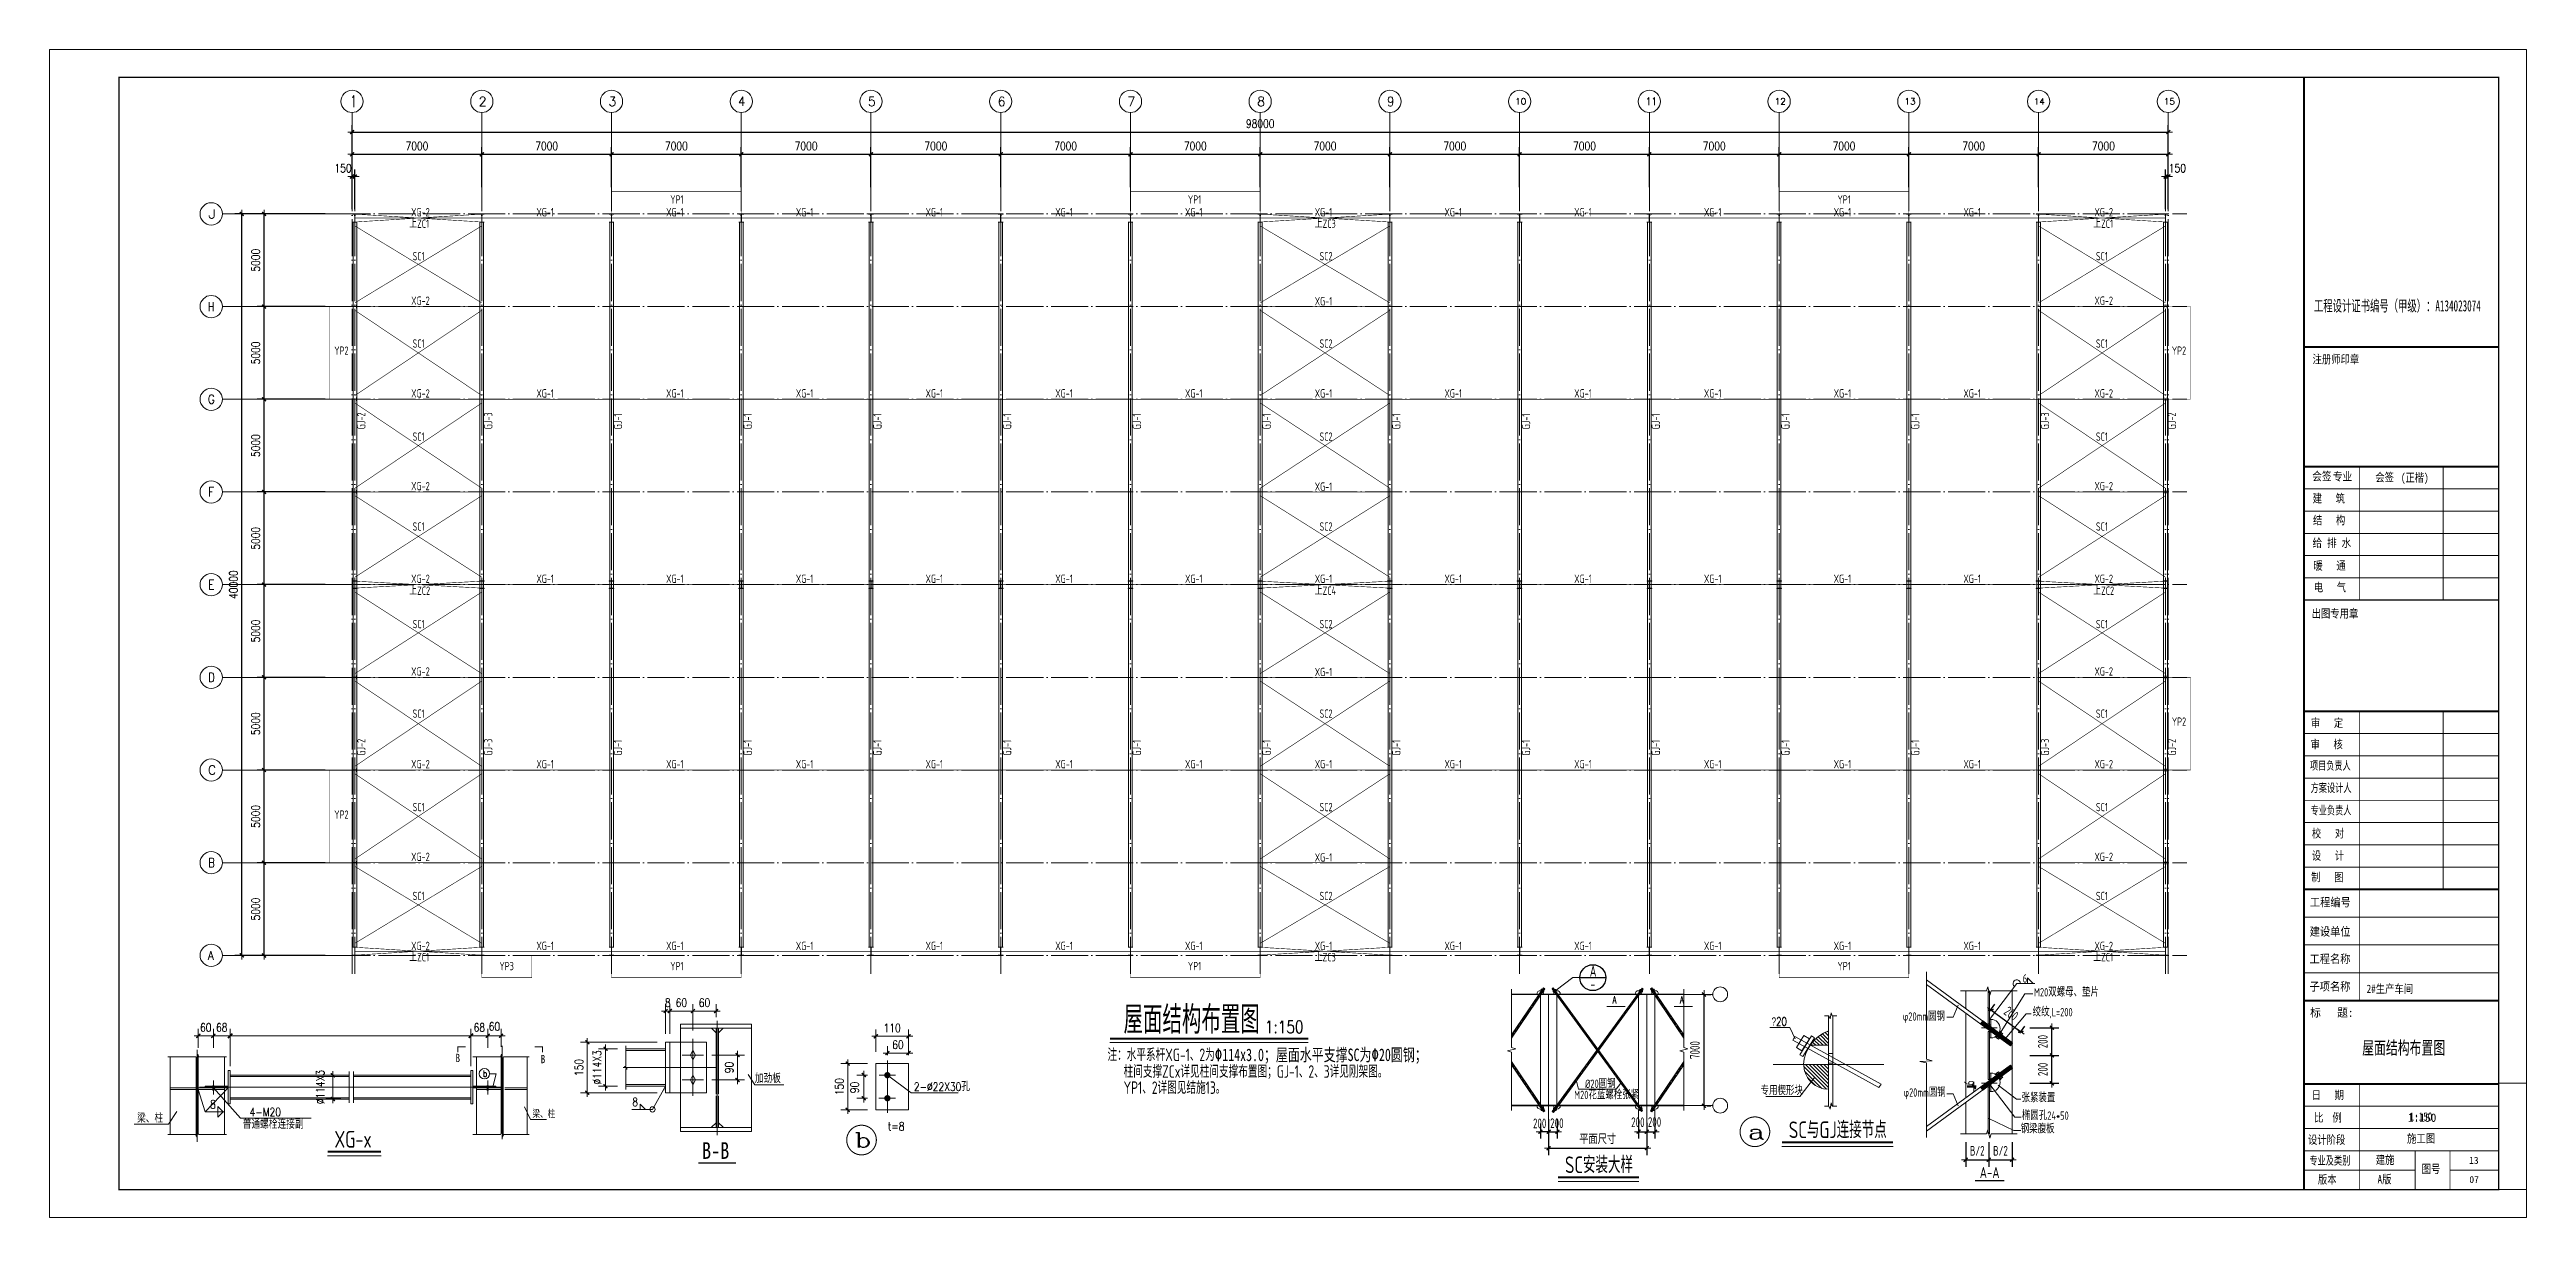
# Model space of a CAD drawing. Header units: millimetres. Extents: x 19781 to 898973, y -947928 to -267362.
# Drawn here: x 431826 to 565476, y -570027 to -507027 of the extents above; entities that cross this region are included whole.
import ezdxf
from ezdxf.enums import TextEntityAlignment as Align

# ---------------------------------------------------------------- set-up
doc = ezdxf.new("R2010")
doc.units = ezdxf.units.MM
doc.header["$LTSCALE"] = 100
doc.header["$PDSIZE"] = -5
for name, pattern in [('ACAD_ISO04W100', [30.5, 24, -3, 0.5, -3]), ('DASH', [0.35, 0.25, -0.1]), ('DOTE', [2.42, 2, -0.2, 0.02, -0.2]), ('F', [0.75, 0.5, -0.25])]:
    doc.linetypes.add(name, pattern=pattern)
doc.layers.get('0').update_dxf_attribs({"lineweight": 18})
doc.layers.get('Defpoints').update_dxf_attribs({"lineweight": 18})
for name, color, linetype, lineweight in [('10', 7, 'Continuous', 18), ('5图框', 7, 'Continuous', 18), ('AXIS', 3, 'Continuous', 18), ('AXIS_TEXT', 7, 'Continuous', 18), ('BOLT', 62, 'Continuous', 5), ('BORDER', 7, 'Continuous', 18), ('BZ_标准图框', 7, 'Continuous', 18), ('DIM_SYMB', 3, 'Continuous', 18), ('DOTE', 1, 'DOTE', 18), ('PUB_DIM', 3, 'Continuous', 18), ('PUB_TEXT', 7, 'Continuous', 18), ('PUB_TITLE', 4, 'Continuous', 18), ('S_AXIS', 3, 'Continuous', 18), ('S_OTHER', 7, 'Continuous', 18), ('TC', 151, 'Continuous', 18), ('TDB_中实线', 7, 'Continuous', 18), ('TDB_中心线', 4, 'ACAD_ISO04W100', 18), ('TDB_双点划线', 6, 'Continuous', 18), ('TDB_文字', 3, 'Continuous', 18), ('TDB_细实线', 1, 'Continuous', 18), ('TDB_虚线', 2, 'F', 18), ('TEXT', 7, 'Continuous', 18), ('THIN', 7, 'Continuous', 18), ('TK(图框线)', 45, 'Continuous', 18), ('数字', 3, 'Continuous', 20), ('柱涂实', 54, 'Continuous', 18), ('次桁架', 112, 'Continuous', 5), ('系杆支撑', 2, 'Continuous', 18), ('钢柱', 4, 'Continuous', 20), ('钢梁', 4, 'Continuous', 5), ('零部件', 3, 'Continuous', 5)]:
    doc.layers.add(name, color=color, linetype=linetype, lineweight=lineweight)
doc.layers.add('VHSoft_barcode', color=7, linetype='Continuous', lineweight=18, plot=False)
doc.styles.add('-宋体', font='')
doc.styles.add('_COMPLEX', font='complex.shx', dxfattribs={"width": 0.6, "bigfont": 'gbcbig.shx'})
doc.styles.add('_TCH_AXIS', font='complex.shx', dxfattribs={"bigfont": 'gbcbig.shx'})
doc.styles.add('COMP', font='complex.shx', dxfattribs={"bigfont": 'hztxt.shx'})
doc.styles.add('COMPLEX', font='complex.shx', dxfattribs={"bigfont": 'gbcbig.shx'})
doc.styles.add('dim_font', font='simplex.shx', dxfattribs={"width": 0.8, "bigfont": 'gbcbig.shx'})
doc.styles.add('HT', font='', dxfattribs={"width": 0.8})
doc.styles.add('hztxt', font='txt.shx', dxfattribs={"width": 0.7, "bigfont": 'hztxt.shx'})
doc.styles.add('TDB-HZDX', font='simplex.shx', dxfattribs={"width": 0.8, "bigfont": 'hzdx.shx'})
doc.styles.add('TDB-仿宋', font='', dxfattribs={"width": 0.8})
doc.styles.add('TSSD_Num', font='tssdeng.shx', dxfattribs={"width": 0.75, "bigfont": 'hztxt.shx'})
doc.styles.add('TSSD_REIN', font='tssdeng.shx', dxfattribs={"width": 0.7, "bigfont": 'hztxt.shx'})
doc.styles.get('-宋体').set_extended_font_data('宋体')
doc.styles.get('HT').set_extended_font_data('宋体')
doc.styles.get('TDB-仿宋').set_extended_font_data('宋体')
doc.dimstyles.new('dimn', dxfattribs={"dimtxt": 300, "dimasz": 1, "dimexe": 250, "dimexo": 300, "dimgap": 150, "dimtad": 1, "dimdec": 0, "dimzin": 0, "dimdsep": 46, "dimtxsty": 'dim_font', "dimblk": '_CAXARROW', "dimcen": 1, "dimdle": 2, "dimclrt": 7, "dimadec": 1, "dimazin": 0, "dimtfac": 1, "dimtdec": 0, "dimtix": 1, "dimtmove": 2, "dimatfit": 3, "dimfxl": 1, "dimtolj": 1, "dimtzin": 0, "dimarcsym": 0})
doc.dimstyles.new('DIMN150', dxfattribs={"dimscale": 1.5, "dimtxt": 300, "dimasz": 1, "dimexe": 250, "dimexo": 300, "dimgap": 150, "dimtad": 1, "dimdec": 0, "dimzin": 0, "dimdsep": 46, "dimtxsty": 'dim_font', "dimblk": '_CAXARROW', "dimcen": 0.09, "dimdle": 2, "dimclrt": 7, "dimadec": 0, "dimazin": 0, "dimtfac": 1, "dimtdec": 0, "dimtix": 1, "dimtmove": 2, "dimatfit": 3, "dimfxl": 1, "dimtolj": 1, "dimtzin": 0, "dimarcsym": 0})
pattern_1 = [(45, (0, 0), (-7.07106781, 7.07106781), []), (45, (0, 2.5), (-7.07106781, 7.07106781), [])]

msp = doc.modelspace()

# ---------------------------------------------------------------- texts
at = {"style": 'hztxt', "width": 0.8}
msp.add_text('1:150', height=675, dxfattribs=at).set_placement((497403.84, -560088.01))
at = {"color": 0, "linetype": 'ByBlock', "lineweight": -2, "style": 'TSSD_Num', "width": 0.7}
for tag, text, p in [('A', '1', (515113.5, -556738.29)), ('-', 'A', (515099, -557430.39))]:
    msp.add_attdef(tag, text=text, height=600.06, dxfattribs=at).set_placement(p, align=Align.MIDDLE_CENTER)
at = {"layer": '5图框', "style": 'hztxt', "width": 0.7}
msp.add_text('屋面结构布置图', height=1500, dxfattribs=at).set_placement((489775.94, -560115.24))
at = {"layer": 'BZ_标准图框', "style": 'HT'}
for s, height, width, p in [('工程设计证书编号（甲级）：A134023074', 600, 0.6, (554010.58, -521149.2)), ('注册师印章', 450, 0.8, (553932.79, -523959.9)), ('会签', 450, 0.85, (553916.83, -530270.37)), ('专业', 450, 0.85, (555030.95, -530283.26)), ('会签', 450, 0.8, (557319.88, -530327.98)), ('(正楷)', 450, 0.8, (558701.1, -530341.98)), ('出图专用章', 450, 0.8, (553883.1, -537674.65)), ('项目负责人', 450, 0.7, (553790.18, -545876.1)), ('方案设计人', 450, 0.7, (553830.23, -547080.27)), ('专业负责人', 450, 0.7, (553828.36, -548290.02)), ('工程编号', 450, 0.9, (553788.97, -553249.27)), ('建设单位', 450, 0.9, (553777.95, -554829.88)), ('工程名称', 450, 0.9, (553767.65, -556308.77)), ('子项名称', 450, 0.9, (553767.65, -557795.36)), ('设计阶段', 450, 0.8, (553687.93, -566061.1)), ('专业及类别', 450, 0.7, (553765.33, -567180.46)), ('图号', 450, 0.8, (559822.28, -567634.05))]:
    msp.add_text(s, height=height, dxfattribs=dict(at, width=width)).set_placement(p)
at = {"layer": 'BZ_标准图框', "char_height": 450, "attachment_point": 7, "style": 'HT'}
for s, insert, width in [('建   筑', (553942.87, -531514.67), 2619), ('结   构', (553955.82, -532692.42), 2589), ('{\\W0.85;给 排 水}', (553933.34, -533921.45), 3190.6875), ('暖   通', (553977.31, -535142.71), 2598), ('电   气', (554002.6, -536309.54), 2523), ('审   定', (553844.07, -543626.47), 2583), ('审   核', (553824.39, -544779.62), 2589), ('校   对', (553898.51, -549587.73), 2622), ('设   计', (553896.32, -550787.75), 2613), ('制   图', (553855.81, -551943.98), 2589), ('{\\W0.95;标   题:}', (553804.92, -559252.87), 3423.5625), ('日   期', (553880.29, -563704.75), 2475), ('比  例', (554016.55, -564917.06), 2127), ('版本 ', (554222.63, -568259.12), 1503)]:
    msp.add_mtext(s, dxfattribs=dict(at, insert=insert, width=width))
at = {"layer": 'PUB_DIM', "style": '_COMPLEX', "width": 0.6}
for p in [(516172.22, -558483.84), (519805.9, -558483.84)]:
    msp.add_text('A', height=400.04, dxfattribs=at).set_placement(p)
at = {"layer": 'PUB_TITLE', "color": 150, "style": 'TSSD_REIN', "width": 0.8}
msp.add_text('屋面结构布置图', height=800.04, dxfattribs=at).set_placement((558851.01, -561304.78), align=Align.CENTER)
at = {"layer": 'TC', "color": 7, "style": 'TSSD_REIN', "width": 0.7}
for s, p in [('柱间支撑ZCx详见柱间支撑布置图；GJ-1、2、3详见刚架图。', (489781.65, -562492.3)), ('YP1、2详图见结施13。', (489781.65, -563362.81))]:
    msp.add_text(s, height=675.0337, dxfattribs=at).set_placement(p)
at = {"layer": 'TC', "color": 7, "insert": (488910.77, -561739.9), "char_height": 675.0337, "width": 21358.9545, "attachment_point": 7, "style": 'TSSD_REIN'}
msp.add_mtext('注：水平系杆XG-1、2为{\\fsimsun|b0|i0|c0|p253;\x82114x3.0；屋面水平支撑SC为\x8220圆钢；}', dxfattribs=at)
at = {"layer": 'TEXT', "style": 'TSSD_REIN', "width": 0.75}
for s, height, p in [('6', 450, (538296.42, -557359.89)), ('M20双螺母、垫片', 450, (538903.81, -558106.45)), ('φ20mm圆钢', 450, (531813.57, -559411.43)), ('绞纹,L=200', 450, (538832.82, -559178.04)), ('%%C20圆钢', 450, (514683.8, -563043.14)), ('M20花蓝螺栓张紧', 450, (514093.42, -563642.06)), ('φ20mm圆钢', 450, (531854.48, -563512.11)), ('张紧装置', 450, (538230.84, -563804.82)), ('SC与GJ连接节点', 900.135, (525674.45, -565748.83)), ('钢梁腹板', 450, (538188.8, -565478.97)), ('椭圆孔24*50', 450, (538252.97, -564757.36)), ('SC安装大样', 900.135, (513596.45, -567635.83))]:
    msp.add_text(s, height=height, dxfattribs=at).set_placement(p)
for s, height, p in [('专用楔形块', 450, (525292.2, -563418.14)), ('A-A', 600.06, (536510.7, -567899.76))]:
    msp.add_text(s, height=height, dxfattribs=at).set_placement(p, align=Align.CENTER)
at = {"layer": 'TEXT', "insert": (525154.35, -559681.85), "char_height": 450, "width": 1233.4821, "attachment_point": 8, "style": 'TSSD_REIN'}
msp.add_mtext('{\\Fsimplex,hztxt;\\W0.75;\ue53020}', dxfattribs=at)
at = {"layer": 'TK(图框线)', "style": 'HT', "width": 0.8}
for s, p in [('2#生产车间', (556853.31, -557920.19)), ('1:150', (559170.11, -564806.17)), ('建施', (557343.43, -567142.66)), ('施工图', (559032.17, -565995.42)), ('A版', (557442.45, -568192.89))]:
    msp.add_text(s, height=450, dxfattribs=at).set_placement(p)
at = {"layer": 'TK(图框线)', "style": 'HT'}
msp.add_text('1:150', height=450, dxfattribs=at).set_placement((559083.23, -564867.49))
at = {"layer": 'TK(图框线)', "style": '-宋体'}
for s, p in [('13', (562639.03, -567135.5)), ('07', (562651.98, -568172.75))]:
    msp.add_text(s, height=375, dxfattribs=at).set_placement(p, align=Align.CENTER)
at = {"layer": '数字', "ltscale": 100, "style": 'TSSD_REIN', "width": 0.7}
for s, p in [('XG-2', (451338.7, -516023.3)), ('XG-1', (458094.87, -516023.3)), ('XG-1', (465094.87, -516023.3)), ('YP1', (465317.87, -515340.3)), ('XG-1', (472094.87, -516023.3)), ('XG-1', (479094.87, -516023.3)), ('XG-1', (486094.87, -516023.3)), ('XG-1', (493094.87, -516023.3)), ('YP1', (493248.87, -515340.3)), ('XG-1', (500094.87, -516023.3)), ('XG-1', (507094.87, -516023.3)), ('XG-1', (514094.87, -516023.3)), ('XG-1', (521094.87, -516023.3)), ('XG-1', (528094.87, -516023.3)), ('YP1', (528298.87, -515340.3)), ('XG-1', (535094.87, -516023.3)), ('XG-2', (542166.7, -516023.3)), ('上ZC1', (451232.7, -516645.3)), ('上ZC3', (500092.7, -516645.3)), ('上ZC1', (542097.7, -516645.3)), ('SC1', (451417.7, -518396.3)), ('SC2', (500351.7, -518396.3)), ('SC1', (542245.7, -518396.3)), ('XG-2', (451338.7, -520798.3)), ('XG-1', (500094.87, -520828.3)), ('XG-2', (542166.7, -520798.3)), ('YP2', (447187.87, -523493.3)), ('SC1', (451417.7, -523110.3)), ('SC2', (500351.7, -523110.3)), ('SC1', (542245.7, -523110.3)), ('YP2', (546338.87, -523493.3)), ('XG-2', (451338.7, -525798.3)), ('XG-1', (458094.87, -525798.3)), ('XG-1', (465094.87, -525798.3)), ('XG-1', (472094.87, -525798.3)), ('XG-1', (479094.87, -525798.3)), ('XG-1', (486094.87, -525798.3)), ('XG-1', (493094.87, -525798.3)), ('XG-1', (500094.87, -525798.3)), ('XG-1', (507094.87, -525798.3)), ('XG-1', (514094.87, -525798.3)), ('XG-1', (521094.87, -525798.3)), ('XG-1', (528094.87, -525798.3)), ('XG-1', (535094.87, -525798.3)), ('XG-2', (542166.7, -525798.3)), ('SC1', (451417.7, -528130.3)), ('SC2', (500351.7, -528130.3)), ('SC1', (542245.7, -528130.3)), ('XG-2', (451338.7, -530798.3)), ('XG-1', (500094.87, -530828.3)), ('XG-2', (542166.7, -530798.3)), ('SC1', (451417.7, -532980.3)), ('SC2', (500351.7, -532980.3)), ('SC1', (542245.7, -532980.3)), ('XG-2', (451338.7, -535798.3)), ('XG-1', (458094.87, -535798.3)), ('XG-1', (465094.87, -535798.3)), ('XG-1', (472094.87, -535798.3)), ('XG-1', (479094.87, -535798.3)), ('XG-1', (486094.87, -535798.3)), ('XG-1', (493094.87, -535798.3)), ('XG-1', (500094.87, -535798.3)), ('XG-1', (507094.87, -535798.3)), ('XG-1', (514094.87, -535798.3)), ('XG-1', (521094.87, -535798.3)), ('XG-1', (528094.87, -535798.3)), ('XG-1', (535094.87, -535798.3)), ('XG-2', (542166.7, -535798.3)), ('上ZC2', (451232.7, -536442.3)), ('上ZC4', (500092.7, -536442.3)), ('上ZC2', (542097.7, -536442.3)), ('SC1', (451417.7, -538243.3)), ('SC2', (500351.7, -538243.3)), ('SC1', (542245.7, -538243.3)), ('XG-2', (451338.7, -540798.3)), ('XG-1', (500094.87, -540828.3)), ('XG-2', (542166.7, -540798.3)), ('SC1', (451417.7, -543074.3)), ('SC2', (500351.7, -543074.3)), ('SC1', (542245.7, -543074.3)), ('YP2', (546338.87, -543505.3)), ('XG-2', (451338.7, -545798.3)), ('XG-1', (458094.87, -545798.3)), ('XG-1', (465094.87, -545798.3)), ('XG-1', (472094.87, -545798.3)), ('XG-1', (479094.87, -545798.3)), ('XG-1', (486094.87, -545798.3)), ('XG-1', (493094.87, -545798.3)), ('XG-1', (500094.87, -545798.3)), ('XG-1', (507094.87, -545798.3)), ('XG-1', (514094.87, -545798.3)), ('XG-1', (521094.87, -545798.3)), ('XG-1', (528094.87, -545798.3)), ('XG-1', (535094.87, -545798.3)), ('XG-2', (542166.7, -545798.3)), ('SC1', (451417.7, -548115.3)), ('SC2', (500351.7, -548115.3)), ('SC1', (542245.7, -548115.3)), ('YP2', (447187.87, -548520.3)), ('XG-2', (451338.7, -550798.3)), ('XG-1', (500094.87, -550828.3)), ('XG-2', (542166.7, -550798.3)), ('SC1', (451417.7, -552909.3)), ('SC2', (500351.7, -552909.3)), ('SC1', (542245.7, -552909.3)), ('上ZC1', (451232.7, -556211.3)), ('XG-2', (451338.7, -555603.3)), ('XG-1', (458094.87, -555603.3)), ('XG-1', (465094.87, -555603.3)), ('XG-1', (472094.87, -555603.3)), ('XG-1', (479094.87, -555603.3)), ('XG-1', (486094.87, -555603.3)), ('XG-1', (493094.87, -555603.3)), ('上ZC3', (500092.7, -556211.3)), ('XG-1', (500094.87, -555603.3)), ('XG-1', (507094.87, -555603.3)), ('XG-1', (514094.87, -555603.3)), ('XG-1', (521094.87, -555603.3)), ('XG-1', (528094.87, -555603.3)), ('XG-1', (535094.87, -555603.3)), ('上ZC1', (542097.7, -556211.3)), ('XG-2', (542166.7, -555603.3)), ('YP3', (456099.87, -556694.3)), ('YP1', (465317.87, -556694.3)), ('YP1', (493248.87, -556694.3)), ('YP1', (528298.87, -556694.3))]:
    msp.add_text(s, height=450, dxfattribs=at).set_placement(p)
for s, p in [('GJ-2', (448868.98, -527509.49)), ('GJ-3', (455718.98, -527509.49)), ('GJ-1', (462718.98, -527509.49)), ('GJ-1', (469718.98, -527509.49)), ('GJ-1', (476718.98, -527509.49)), ('GJ-1', (483718.98, -527509.49)), ('GJ-1', (490718.98, -527509.49)), ('GJ-1', (497718.98, -527509.49)), ('GJ-1', (504718.98, -527509.49)), ('GJ-1', (511718.98, -527509.49)), ('GJ-1', (518718.98, -527509.49)), ('GJ-1', (525718.98, -527509.49)), ('GJ-1', (532718.98, -527509.49)), ('GJ-3', (539718.98, -527509.49)), ('GJ-2', (546568.98, -527509.49)), ('GJ-2', (448868.98, -545114.03)), ('GJ-3', (455718.98, -545114.03)), ('GJ-1', (462718.98, -545114.03)), ('GJ-1', (469718.98, -545114.03)), ('GJ-1', (476718.98, -545114.03)), ('GJ-1', (483718.98, -545114.03)), ('GJ-1', (490718.98, -545114.03)), ('GJ-1', (497718.98, -545114.03)), ('GJ-1', (504718.98, -545114.03)), ('GJ-1', (511718.98, -545114.03)), ('GJ-1', (518718.98, -545114.03)), ('GJ-1', (525718.98, -545114.03)), ('GJ-1', (532718.98, -545114.03)), ('GJ-3', (539718.98, -545114.03)), ('GJ-2', (546568.98, -545114.03))]:
    msp.add_text(s, height=450, rotation=90, dxfattribs=at).set_placement(p)

# ---------------------------------------------------------------- blocks, each defined once
blk = doc.blocks.new('_DIMX')
blk.add_line((-150, 0), (150, 0))
blk.add_lwpolyline([(-70, -70, 50, 50, 0), (70, 70, 50, 50, 0)], format="xyseb")
blk = doc.blocks.new('*X92')
at = {"layer": 'AXIS', "color": 0, "lineweight": -2, "transparency": 16777216}
for p, q in [((446700, -515892), (443025, -515892)), ((443400, -520890), (443400, -515893)), ((446700, -520892), (443025, -520892))]:
    blk.add_line(p, q, dxfattribs=at)
at = {"layer": 'AXIS', "color": 0, "lineweight": -2, "transparency": 16777216, "xscale": 1.5, "yscale": 1.5, "zscale": 1.5}
for p, rotation in [((443400, -515892), 90), ((443400, -520892), 270)]:
    blk.add_blockref('_DIMX', p, dxfattribs=dict(at, rotation=rotation))
at = {"layer": 'AXIS', "color": 7, "transparency": 16777216, "insert": (442950, -518392), "char_height": 450, "width": 3805.71, "attachment_point": 5, "rotation": 90, "style": 'dim_font'}
blk.add_mtext('5000', dxfattribs=at)
blk = doc.blocks.new('_CAXARROW')
blk.add_hatch(color=0).paths.add_polyline_path([(0, 0), (-1, 0.125), (-1, -0.125)], flags=0)
blk = doc.blocks.new('*X93')
at = {"layer": 'AXIS', "color": 0, "lineweight": -2, "transparency": 16777216}
for p, q in [((448150, -514442), (448150, -512301)), ((448152, -512676), (455149, -512676)), ((455150, -514442), (455150, -512301))]:
    blk.add_line(p, q, dxfattribs=at)
at = {"layer": 'AXIS', "color": 0, "lineweight": -2, "transparency": 16777216, "xscale": 1.5, "yscale": 1.5, "zscale": 1.5, "rotation": 180}
blk.add_blockref('_DIMX', (448150, -512676), dxfattribs=at)
at = {"layer": 'AXIS', "color": 0, "lineweight": -2, "transparency": 16777216, "xscale": 1.5, "yscale": 1.5, "zscale": 1.5}
blk.add_blockref('_DIMX', (455150, -512676), dxfattribs=at)
at = {"layer": 'AXIS', "color": 7, "transparency": 16777216, "insert": (451650, -512226), "char_height": 450, "width": 3805.71, "attachment_point": 5, "style": 'dim_font'}
blk.add_mtext('7000', dxfattribs=at)
blk = doc.blocks.new('*X94')
at = {"layer": 'AXIS', "color": 0, "lineweight": -2, "transparency": 16777216}
for p, q in [((455150, -514442), (455150, -512301)), ((455152, -512676), (462149, -512676)), ((462150, -514442), (462150, -512301))]:
    blk.add_line(p, q, dxfattribs=at)
at = {"layer": 'AXIS', "color": 0, "lineweight": -2, "transparency": 16777216, "xscale": 1.5, "yscale": 1.5, "zscale": 1.5, "rotation": 180}
blk.add_blockref('_DIMX', (455150, -512676), dxfattribs=at)
at = {"layer": 'AXIS', "color": 0, "lineweight": -2, "transparency": 16777216, "xscale": 1.5, "yscale": 1.5, "zscale": 1.5}
blk.add_blockref('_DIMX', (462150, -512676), dxfattribs=at)
at = {"layer": 'AXIS', "color": 7, "transparency": 16777216, "insert": (458650, -512226), "char_height": 450, "width": 3805.71, "attachment_point": 5, "style": 'dim_font'}
blk.add_mtext('7000', dxfattribs=at)
blk = doc.blocks.new('*X95')
at = {"layer": 'AXIS', "color": 0, "lineweight": -2, "transparency": 16777216}
for p, q in [((462150, -514442), (462150, -512301)), ((462152, -512676), (469149, -512676)), ((469150, -514442), (469150, -512301))]:
    blk.add_line(p, q, dxfattribs=at)
at = {"layer": 'AXIS', "color": 0, "lineweight": -2, "transparency": 16777216, "xscale": 1.5, "yscale": 1.5, "zscale": 1.5, "rotation": 180}
blk.add_blockref('_DIMX', (462150, -512676), dxfattribs=at)
at = {"layer": 'AXIS', "color": 0, "lineweight": -2, "transparency": 16777216, "xscale": 1.5, "yscale": 1.5, "zscale": 1.5}
blk.add_blockref('_DIMX', (469150, -512676), dxfattribs=at)
at = {"layer": 'AXIS', "color": 7, "transparency": 16777216, "insert": (465650, -512226), "char_height": 450, "width": 3805.71, "attachment_point": 5, "style": 'dim_font'}
blk.add_mtext('7000', dxfattribs=at)
blk = doc.blocks.new('*X96')
at = {"layer": 'AXIS', "color": 0, "lineweight": -2, "transparency": 16777216}
for p, q in [((469150, -514442), (469150, -512301)), ((469152, -512676), (476149, -512676)), ((476150, -514442), (476150, -512301))]:
    blk.add_line(p, q, dxfattribs=at)
at = {"layer": 'AXIS', "color": 0, "lineweight": -2, "transparency": 16777216, "xscale": 1.5, "yscale": 1.5, "zscale": 1.5, "rotation": 180}
blk.add_blockref('_DIMX', (469150, -512676), dxfattribs=at)
at = {"layer": 'AXIS', "color": 0, "lineweight": -2, "transparency": 16777216, "xscale": 1.5, "yscale": 1.5, "zscale": 1.5}
blk.add_blockref('_DIMX', (476150, -512676), dxfattribs=at)
at = {"layer": 'AXIS', "color": 7, "transparency": 16777216, "insert": (472650, -512226), "char_height": 450, "width": 3805.71, "attachment_point": 5, "style": 'dim_font'}
blk.add_mtext('7000', dxfattribs=at)
blk = doc.blocks.new('*X97')
at = {"layer": 'AXIS', "color": 0, "lineweight": -2, "transparency": 16777216}
for p, q in [((476150, -514442), (476150, -512301)), ((476152, -512676), (483149, -512676)), ((483150, -514442), (483150, -512301))]:
    blk.add_line(p, q, dxfattribs=at)
at = {"layer": 'AXIS', "color": 0, "lineweight": -2, "transparency": 16777216, "xscale": 1.5, "yscale": 1.5, "zscale": 1.5, "rotation": 180}
blk.add_blockref('_DIMX', (476150, -512676), dxfattribs=at)
at = {"layer": 'AXIS', "color": 0, "lineweight": -2, "transparency": 16777216, "xscale": 1.5, "yscale": 1.5, "zscale": 1.5}
blk.add_blockref('_DIMX', (483150, -512676), dxfattribs=at)
at = {"layer": 'AXIS', "color": 7, "transparency": 16777216, "insert": (479650, -512226), "char_height": 450, "width": 3805.71, "attachment_point": 5, "style": 'dim_font'}
blk.add_mtext('7000', dxfattribs=at)
blk = doc.blocks.new('*X98')
at = {"layer": 'AXIS', "color": 0, "lineweight": -2, "transparency": 16777216}
for p, q in [((483150, -514442), (483150, -512301)), ((483152, -512676), (490149, -512676)), ((490150, -514442), (490150, -512301))]:
    blk.add_line(p, q, dxfattribs=at)
at = {"layer": 'AXIS', "color": 0, "lineweight": -2, "transparency": 16777216, "xscale": 1.5, "yscale": 1.5, "zscale": 1.5, "rotation": 180}
blk.add_blockref('_DIMX', (483150, -512676), dxfattribs=at)
at = {"layer": 'AXIS', "color": 0, "lineweight": -2, "transparency": 16777216, "xscale": 1.5, "yscale": 1.5, "zscale": 1.5}
blk.add_blockref('_DIMX', (490150, -512676), dxfattribs=at)
at = {"layer": 'AXIS', "color": 7, "transparency": 16777216, "insert": (486650, -512226), "char_height": 450, "width": 3805.71, "attachment_point": 5, "style": 'dim_font'}
blk.add_mtext('7000', dxfattribs=at)
blk = doc.blocks.new('*X99')
at = {"layer": 'AXIS', "color": 0, "lineweight": -2, "transparency": 16777216}
for p, q in [((490150, -514442), (490150, -512301)), ((490152, -512676), (497149, -512676)), ((497150, -514442), (497150, -512301))]:
    blk.add_line(p, q, dxfattribs=at)
at = {"layer": 'AXIS', "color": 0, "lineweight": -2, "transparency": 16777216, "xscale": 1.5, "yscale": 1.5, "zscale": 1.5, "rotation": 180}
blk.add_blockref('_DIMX', (490150, -512676), dxfattribs=at)
at = {"layer": 'AXIS', "color": 0, "lineweight": -2, "transparency": 16777216, "xscale": 1.5, "yscale": 1.5, "zscale": 1.5}
blk.add_blockref('_DIMX', (497150, -512676), dxfattribs=at)
at = {"layer": 'AXIS', "color": 7, "transparency": 16777216, "insert": (493650, -512226), "char_height": 450, "width": 3805.71, "attachment_point": 5, "style": 'dim_font'}
blk.add_mtext('7000', dxfattribs=at)
blk = doc.blocks.new('*X100')
at = {"layer": 'AXIS', "color": 0, "lineweight": -2, "transparency": 16777216}
for p, q in [((497150, -514442), (497150, -512301)), ((497152, -512676), (504149, -512676)), ((504150, -514442), (504150, -512301))]:
    blk.add_line(p, q, dxfattribs=at)
at = {"layer": 'AXIS', "color": 0, "lineweight": -2, "transparency": 16777216, "xscale": 1.5, "yscale": 1.5, "zscale": 1.5, "rotation": 180}
blk.add_blockref('_DIMX', (497150, -512676), dxfattribs=at)
at = {"layer": 'AXIS', "color": 0, "lineweight": -2, "transparency": 16777216, "xscale": 1.5, "yscale": 1.5, "zscale": 1.5}
blk.add_blockref('_DIMX', (504150, -512676), dxfattribs=at)
at = {"layer": 'AXIS', "color": 7, "transparency": 16777216, "insert": (500650, -512226), "char_height": 450, "width": 3805.71, "attachment_point": 5, "style": 'dim_font'}
blk.add_mtext('7000', dxfattribs=at)
blk = doc.blocks.new('*X101')
at = {"layer": 'AXIS', "color": 0, "lineweight": -2, "transparency": 16777216}
for p, q in [((504150, -514442), (504150, -512301)), ((504152, -512676), (511149, -512676)), ((511150, -514442), (511150, -512301))]:
    blk.add_line(p, q, dxfattribs=at)
at = {"layer": 'AXIS', "color": 0, "lineweight": -2, "transparency": 16777216, "xscale": 1.5, "yscale": 1.5, "zscale": 1.5, "rotation": 180}
blk.add_blockref('_DIMX', (504150, -512676), dxfattribs=at)
at = {"layer": 'AXIS', "color": 0, "lineweight": -2, "transparency": 16777216, "xscale": 1.5, "yscale": 1.5, "zscale": 1.5}
blk.add_blockref('_DIMX', (511150, -512676), dxfattribs=at)
at = {"layer": 'AXIS', "color": 7, "transparency": 16777216, "insert": (507650, -512226), "char_height": 450, "width": 3805.71, "attachment_point": 5, "style": 'dim_font'}
blk.add_mtext('7000', dxfattribs=at)
blk = doc.blocks.new('*X102')
at = {"layer": 'AXIS', "color": 0, "lineweight": -2, "transparency": 16777216}
for p, q in [((511150, -514442), (511150, -512301)), ((511152, -512676), (518149, -512676)), ((518150, -514442), (518150, -512301))]:
    blk.add_line(p, q, dxfattribs=at)
at = {"layer": 'AXIS', "color": 0, "lineweight": -2, "transparency": 16777216, "xscale": 1.5, "yscale": 1.5, "zscale": 1.5, "rotation": 180}
blk.add_blockref('_DIMX', (511150, -512676), dxfattribs=at)
at = {"layer": 'AXIS', "color": 0, "lineweight": -2, "transparency": 16777216, "xscale": 1.5, "yscale": 1.5, "zscale": 1.5}
blk.add_blockref('_DIMX', (518150, -512676), dxfattribs=at)
at = {"layer": 'AXIS', "color": 7, "transparency": 16777216, "insert": (514650, -512226), "char_height": 450, "width": 3805.71, "attachment_point": 5, "style": 'dim_font'}
blk.add_mtext('7000', dxfattribs=at)
blk = doc.blocks.new('*X103')
at = {"layer": 'AXIS', "color": 0, "lineweight": -2, "transparency": 16777216}
for p, q in [((518150, -514442), (518150, -512301)), ((518152, -512676), (525149, -512676)), ((525150, -514442), (525150, -512301))]:
    blk.add_line(p, q, dxfattribs=at)
at = {"layer": 'AXIS', "color": 0, "lineweight": -2, "transparency": 16777216, "xscale": 1.5, "yscale": 1.5, "zscale": 1.5, "rotation": 180}
blk.add_blockref('_DIMX', (518150, -512676), dxfattribs=at)
at = {"layer": 'AXIS', "color": 0, "lineweight": -2, "transparency": 16777216, "xscale": 1.5, "yscale": 1.5, "zscale": 1.5}
blk.add_blockref('_DIMX', (525150, -512676), dxfattribs=at)
at = {"layer": 'AXIS', "color": 7, "transparency": 16777216, "insert": (521650, -512226), "char_height": 450, "width": 3805.71, "attachment_point": 5, "style": 'dim_font'}
blk.add_mtext('7000', dxfattribs=at)
blk = doc.blocks.new('*X104')
at = {"layer": 'AXIS', "color": 0, "lineweight": -2, "transparency": 16777216}
for p, q in [((525150, -514442), (525150, -512301)), ((525152, -512676), (532149, -512676)), ((532150, -514442), (532150, -512301))]:
    blk.add_line(p, q, dxfattribs=at)
at = {"layer": 'AXIS', "color": 0, "lineweight": -2, "transparency": 16777216, "xscale": 1.5, "yscale": 1.5, "zscale": 1.5, "rotation": 180}
blk.add_blockref('_DIMX', (525150, -512676), dxfattribs=at)
at = {"layer": 'AXIS', "color": 0, "lineweight": -2, "transparency": 16777216, "xscale": 1.5, "yscale": 1.5, "zscale": 1.5}
blk.add_blockref('_DIMX', (532150, -512676), dxfattribs=at)
at = {"layer": 'AXIS', "color": 7, "transparency": 16777216, "insert": (528650, -512226), "char_height": 450, "width": 3805.71, "attachment_point": 5, "style": 'dim_font'}
blk.add_mtext('7000', dxfattribs=at)
blk = doc.blocks.new('*X105')
at = {"layer": 'AXIS', "color": 0, "lineweight": -2, "transparency": 16777216}
for p, q in [((532150, -514442), (532150, -512301)), ((532152, -512676), (539149, -512676)), ((539150, -514442), (539150, -512301))]:
    blk.add_line(p, q, dxfattribs=at)
at = {"layer": 'AXIS', "color": 0, "lineweight": -2, "transparency": 16777216, "xscale": 1.5, "yscale": 1.5, "zscale": 1.5, "rotation": 180}
blk.add_blockref('_DIMX', (532150, -512676), dxfattribs=at)
at = {"layer": 'AXIS', "color": 0, "lineweight": -2, "transparency": 16777216, "xscale": 1.5, "yscale": 1.5, "zscale": 1.5}
blk.add_blockref('_DIMX', (539150, -512676), dxfattribs=at)
at = {"layer": 'AXIS', "color": 7, "transparency": 16777216, "insert": (535650, -512226), "char_height": 450, "width": 3805.71, "attachment_point": 5, "style": 'dim_font'}
blk.add_mtext('7000', dxfattribs=at)
blk = doc.blocks.new('*X106')
at = {"layer": 'AXIS', "color": 0, "lineweight": -2, "transparency": 16777216}
for p, q in [((539150, -514442), (539150, -512301)), ((539152, -512676), (546149, -512676)), ((546150, -514442), (546150, -512301))]:
    blk.add_line(p, q, dxfattribs=at)
at = {"layer": 'AXIS', "color": 0, "lineweight": -2, "transparency": 16777216, "xscale": 1.5, "yscale": 1.5, "zscale": 1.5, "rotation": 180}
blk.add_blockref('_DIMX', (539150, -512676), dxfattribs=at)
at = {"layer": 'AXIS', "color": 0, "lineweight": -2, "transparency": 16777216, "xscale": 1.5, "yscale": 1.5, "zscale": 1.5}
blk.add_blockref('_DIMX', (546150, -512676), dxfattribs=at)
at = {"layer": 'AXIS', "color": 7, "transparency": 16777216, "insert": (542650, -512226), "char_height": 450, "width": 3805.71, "attachment_point": 5, "style": 'dim_font'}
blk.add_mtext('7000', dxfattribs=at)
blk = doc.blocks.new('_AXISO')
blk.add_circle((0, 0), 0.5)
at = {"layer": 'AXIS_TEXT', "style": 'COMPLEX', "width": 1.04167}
blk.add_attdef('A', (-0.25, -0.28), '', height=0.56, dxfattribs=at)
blk = doc.blocks.new('*X107')
at = {"layer": 'AXIS', "color": 0, "lineweight": -2, "transparency": 16777216}
for p, q in [((446400, -515892), (441825, -515892)), ((442200, -555890), (442200, -515893)), ((446400, -555892), (441825, -555892))]:
    blk.add_line(p, q, dxfattribs=at)
at = {"layer": 'AXIS', "color": 0, "lineweight": -2, "transparency": 16777216, "xscale": 1.5, "yscale": 1.5, "zscale": 1.5}
for p, rotation in [((442200, -515892), 90), ((442200, -555892), 270)]:
    blk.add_blockref('_DIMX', p, dxfattribs=dict(at, rotation=rotation))
at = {"layer": 'AXIS', "color": 7, "transparency": 16777216, "insert": (441750, -535892), "char_height": 450, "width": 4834.29, "attachment_point": 5, "rotation": 90, "style": 'dim_font'}
blk.add_mtext('40000', dxfattribs=at)
blk = doc.blocks.new('*X108')
at = {"layer": 'AXIS', "color": 0, "lineweight": -2, "transparency": 16777216}
for p, q in [((448150, -514142), (448150, -511101)), ((448152, -511476), (546149, -511476)), ((546150, -514142), (546150, -511101))]:
    blk.add_line(p, q, dxfattribs=at)
at = {"layer": 'AXIS', "color": 0, "lineweight": -2, "transparency": 16777216, "xscale": 1.5, "yscale": 1.5, "zscale": 1.5, "rotation": 180}
blk.add_blockref('_DIMX', (448150, -511476), dxfattribs=at)
at = {"layer": 'AXIS', "color": 0, "lineweight": -2, "transparency": 16777216, "xscale": 1.5, "yscale": 1.5, "zscale": 1.5}
blk.add_blockref('_DIMX', (546150, -511476), dxfattribs=at)
at = {"layer": 'AXIS', "color": 7, "transparency": 16777216, "insert": (497150, -511026), "char_height": 450, "width": 4834.29, "attachment_point": 5, "style": 'dim_font'}
blk.add_mtext('98000', dxfattribs=at)
blk = doc.blocks.new('*X109')
at = {"layer": 'AXIS', "color": 0, "lineweight": -2, "transparency": 16777216}
for p, q in [((446700, -520892), (443025, -520892)), ((443400, -525890), (443400, -520893)), ((446700, -525892), (443025, -525892))]:
    blk.add_line(p, q, dxfattribs=at)
at = {"layer": 'AXIS', "color": 0, "lineweight": -2, "transparency": 16777216, "xscale": 1.5, "yscale": 1.5, "zscale": 1.5}
for p, rotation in [((443400, -520892), 90), ((443400, -525892), 270)]:
    blk.add_blockref('_DIMX', p, dxfattribs=dict(at, rotation=rotation))
at = {"layer": 'AXIS', "color": 7, "transparency": 16777216, "insert": (442950, -523392), "char_height": 450, "width": 3805.71, "attachment_point": 5, "rotation": 90, "style": 'dim_font'}
blk.add_mtext('5000', dxfattribs=at)
blk = doc.blocks.new('*X110')
at = {"layer": 'AXIS', "color": 0, "lineweight": -2, "transparency": 16777216}
for p, q in [((446700, -525892), (443025, -525892)), ((443400, -530890), (443400, -525893)), ((446700, -530892), (443025, -530892))]:
    blk.add_line(p, q, dxfattribs=at)
at = {"layer": 'AXIS', "color": 0, "lineweight": -2, "transparency": 16777216, "xscale": 1.5, "yscale": 1.5, "zscale": 1.5}
for p, rotation in [((443400, -525892), 90), ((443400, -530892), 270)]:
    blk.add_blockref('_DIMX', p, dxfattribs=dict(at, rotation=rotation))
at = {"layer": 'AXIS', "color": 7, "transparency": 16777216, "insert": (442950, -528392), "char_height": 450, "width": 3805.71, "attachment_point": 5, "rotation": 90, "style": 'dim_font'}
blk.add_mtext('5000', dxfattribs=at)
blk = doc.blocks.new('*X111')
at = {"layer": 'AXIS', "color": 0, "lineweight": -2, "transparency": 16777216}
for p, q in [((446700, -530892), (443025, -530892)), ((443400, -535890), (443400, -530893)), ((446700, -535892), (443025, -535892))]:
    blk.add_line(p, q, dxfattribs=at)
at = {"layer": 'AXIS', "color": 0, "lineweight": -2, "transparency": 16777216, "xscale": 1.5, "yscale": 1.5, "zscale": 1.5}
for p, rotation in [((443400, -530892), 90), ((443400, -535892), 270)]:
    blk.add_blockref('_DIMX', p, dxfattribs=dict(at, rotation=rotation))
at = {"layer": 'AXIS', "color": 7, "transparency": 16777216, "insert": (442950, -533392), "char_height": 450, "width": 3805.71, "attachment_point": 5, "rotation": 90, "style": 'dim_font'}
blk.add_mtext('5000', dxfattribs=at)
blk = doc.blocks.new('*X112')
at = {"layer": 'AXIS', "color": 0, "lineweight": -2, "transparency": 16777216}
for p, q in [((446700, -535892), (443025, -535892)), ((443400, -540890), (443400, -535893)), ((446700, -540892), (443025, -540892))]:
    blk.add_line(p, q, dxfattribs=at)
at = {"layer": 'AXIS', "color": 0, "lineweight": -2, "transparency": 16777216, "xscale": 1.5, "yscale": 1.5, "zscale": 1.5}
for p, rotation in [((443400, -535892), 90), ((443400, -540892), 270)]:
    blk.add_blockref('_DIMX', p, dxfattribs=dict(at, rotation=rotation))
at = {"layer": 'AXIS', "color": 7, "transparency": 16777216, "insert": (442950, -538392), "char_height": 450, "width": 3805.71, "attachment_point": 5, "rotation": 90, "style": 'dim_font'}
blk.add_mtext('5000', dxfattribs=at)
blk = doc.blocks.new('*X113')
at = {"layer": 'AXIS', "color": 0, "lineweight": -2, "transparency": 16777216}
for p, q in [((446700, -540892), (443025, -540892)), ((443400, -545890), (443400, -540893)), ((446700, -545892), (443025, -545892))]:
    blk.add_line(p, q, dxfattribs=at)
at = {"layer": 'AXIS', "color": 0, "lineweight": -2, "transparency": 16777216, "xscale": 1.5, "yscale": 1.5, "zscale": 1.5}
for p, rotation in [((443400, -540892), 90), ((443400, -545892), 270)]:
    blk.add_blockref('_DIMX', p, dxfattribs=dict(at, rotation=rotation))
at = {"layer": 'AXIS', "color": 7, "transparency": 16777216, "insert": (442950, -543392), "char_height": 450, "width": 3805.71, "attachment_point": 5, "rotation": 90, "style": 'dim_font'}
blk.add_mtext('5000', dxfattribs=at)
blk = doc.blocks.new('*X114')
at = {"layer": 'AXIS', "color": 0, "lineweight": -2, "transparency": 16777216}
for p, q in [((446700, -545892), (443025, -545892)), ((443400, -550890), (443400, -545893)), ((446700, -550892), (443025, -550892))]:
    blk.add_line(p, q, dxfattribs=at)
at = {"layer": 'AXIS', "color": 0, "lineweight": -2, "transparency": 16777216, "xscale": 1.5, "yscale": 1.5, "zscale": 1.5}
for p, rotation in [((443400, -545892), 90), ((443400, -550892), 270)]:
    blk.add_blockref('_DIMX', p, dxfattribs=dict(at, rotation=rotation))
at = {"layer": 'AXIS', "color": 7, "transparency": 16777216, "insert": (442950, -548392), "char_height": 450, "width": 3805.71, "attachment_point": 5, "rotation": 90, "style": 'dim_font'}
blk.add_mtext('5000', dxfattribs=at)
blk = doc.blocks.new('*X115')
at = {"layer": 'AXIS', "color": 0, "lineweight": -2, "transparency": 16777216}
for p, q in [((446700, -550892), (443025, -550892)), ((443400, -555890), (443400, -550893)), ((446700, -555892), (443025, -555892))]:
    blk.add_line(p, q, dxfattribs=at)
at = {"layer": 'AXIS', "color": 0, "lineweight": -2, "transparency": 16777216, "xscale": 1.5, "yscale": 1.5, "zscale": 1.5}
for p, rotation in [((443400, -550892), 90), ((443400, -555892), 270)]:
    blk.add_blockref('_DIMX', p, dxfattribs=dict(at, rotation=rotation))
at = {"layer": 'AXIS', "color": 7, "transparency": 16777216, "insert": (442950, -553392), "char_height": 450, "width": 3805.71, "attachment_point": 5, "rotation": 90, "style": 'dim_font'}
blk.add_mtext('5000', dxfattribs=at)
blk = doc.blocks.new('*X116')
at = {"layer": 'AXIS', "color": 0, "lineweight": -2, "transparency": 16777216}
for p, q in [((448149, -513876), (448147, -513876)), ((448150, -515642), (448150, -513501)), ((448150, -513876), (448300, -513876)), ((448300, -515642), (448300, -513501)), ((448302, -513876), (448303, -513876))]:
    blk.add_line(p, q, dxfattribs=at)
at = {"layer": 'AXIS', "color": 0, "lineweight": -2, "transparency": 16777216, "xscale": 1.5, "yscale": 1.5, "zscale": 1.5}
blk.add_blockref('_DIMX', (448150, -513876), dxfattribs=at)
at = {"layer": 'AXIS', "color": 0, "lineweight": -2, "transparency": 16777216, "xscale": 1.5, "yscale": 1.5, "zscale": 1.5, "rotation": 180}
blk.add_blockref('_DIMX', (448300, -513876), dxfattribs=at)
at = {"layer": 'AXIS', "color": 7, "transparency": 16777216, "insert": (447662, -513426), "char_height": 450, "width": 2622.86, "attachment_point": 5, "style": 'dim_font'}
blk.add_mtext('150', dxfattribs=at)
blk = doc.blocks.new('*X117')
at = {"layer": 'AXIS', "color": 0, "lineweight": -2, "transparency": 16777216}
for p, q in [((545999, -513876), (545997, -513876)), ((546000, -515642), (546000, -513501)), ((546000, -513876), (546150, -513876)), ((546150, -515642), (546150, -513501)), ((546152, -513876), (546153, -513876))]:
    blk.add_line(p, q, dxfattribs=at)
at = {"layer": 'AXIS', "color": 0, "lineweight": -2, "transparency": 16777216, "xscale": 1.5, "yscale": 1.5, "zscale": 1.5}
blk.add_blockref('_DIMX', (546000, -513876), dxfattribs=at)
at = {"layer": 'AXIS', "color": 0, "lineweight": -2, "transparency": 16777216, "xscale": 1.5, "yscale": 1.5, "zscale": 1.5, "rotation": 180}
blk.add_blockref('_DIMX', (546150, -513876), dxfattribs=at)
at = {"layer": 'AXIS', "color": 7, "transparency": 16777216, "insert": (546639, -513426), "char_height": 450, "width": 2622.86, "attachment_point": 5, "style": 'dim_font'}
blk.add_mtext('150', dxfattribs=at)
blk = doc.blocks.new('*X1250')
at = {"layer": 'AXIS', "color": 0, "linetype": 'Continuous', "lineweight": -2, "transparency": 16777216}
for p, q in [((2300, 4596), (2299, 4596)), ((2301, 4158), (2301, 4846)), ((2301, 4596), (2844, 4596)), ((2844, 4158), (2844, 4846)), ((2845, 4596), (2846, 4596))]:
    blk.add_line(p, q, dxfattribs=at)
at = {"layer": 'AXIS', "color": 0, "linetype": 'Continuous', "lineweight": -2, "transparency": 16777216, "xscale": 1.00005, "yscale": 1.00005, "zscale": 1.00005}
blk.add_blockref('_DIMX', (2301, 4596), dxfattribs=at)
at = {"layer": 'AXIS', "color": 0, "linetype": 'Continuous', "lineweight": -2, "transparency": 16777216, "xscale": 1.00005, "yscale": 1.00005, "zscale": 1.00005, "rotation": 180}
blk.add_blockref('_DIMX', (2844, 4596), dxfattribs=at)
at = {"layer": 'AXIS', "color": 7, "linetype": 'Continuous', "transparency": 16777216, "insert": (2572, 4896), "char_height": 300, "width": 1131.49, "attachment_point": 5, "style": 'dim_font'}
blk.add_mtext('60', dxfattribs=at)
blk = doc.blocks.new('*X1251')
at = {"layer": 'AXIS', "color": 0, "linetype": 'Continuous', "lineweight": -2, "transparency": 16777216}
for p, q in [((2843, 4596), (2842, 4596)), ((2844, 4161), (2844, 4846)), ((2844, 4596), (3446, 4596)), ((3446, 3649), (3446, 4846)), ((3447, 4596), (3448, 4596))]:
    blk.add_line(p, q, dxfattribs=at)
at = {"layer": 'AXIS', "color": 0, "linetype": 'Continuous', "lineweight": -2, "transparency": 16777216, "xscale": 1.00005, "yscale": 1.00005, "zscale": 1.00005}
blk.add_blockref('_DIMX', (2844, 4596), dxfattribs=at)
at = {"layer": 'AXIS', "color": 0, "linetype": 'Continuous', "lineweight": -2, "transparency": 16777216, "xscale": 1.00005, "yscale": 1.00005, "zscale": 1.00005, "rotation": 180}
blk.add_blockref('_DIMX', (3446, 4596), dxfattribs=at)
at = {"layer": 'AXIS', "color": 7, "linetype": 'Continuous', "transparency": 16777216, "insert": (3145, 4896), "char_height": 300, "width": 1131.49, "attachment_point": 5, "style": 'dim_font'}
blk.add_mtext('68', dxfattribs=at)
blk = doc.blocks.new('*X1252')
at = {"layer": 'AXIS', "color": 0, "linetype": 'Continuous', "lineweight": -2, "transparency": 16777216}
for p, q in [((7430, 3175), (6894, 3175)), ((7144, 3174), (7144, 2325)), ((7430, 2324), (6894, 2324))]:
    blk.add_line(p, q, dxfattribs=at)
at = {"layer": 'AXIS', "color": 0, "linetype": 'Continuous', "lineweight": -2, "transparency": 16777216, "xscale": 1.00005, "yscale": 1.00005, "zscale": 1.00005}
for p, rotation in [((7144, 3175), 90), ((7144, 2324), 270)]:
    blk.add_blockref('_DIMX', p, dxfattribs=dict(at, rotation=rotation))
at = {"layer": 'AXIS', "color": 7, "linetype": 'Continuous', "transparency": 16777216, "insert": (6687, 2749), "char_height": 300, "width": 3874.48, "attachment_point": 5, "rotation": 90, "style": 'dim_font'}
blk.add_mtext('%%C114X3', dxfattribs=at)
blk = doc.blocks.new('*X1253')
at = {"layer": 'AXIS', "color": 0, "linetype": 'Continuous', "lineweight": -2, "transparency": 16777216}
for p, q in [((12713, 4158), (12713, 4846)), ((13195, 4596), (12714, 4596)), ((13196, 4196), (13196, 4846))]:
    blk.add_line(p, q, dxfattribs=at)
at = {"layer": 'AXIS', "color": 0, "linetype": 'Continuous', "lineweight": -2, "transparency": 16777216, "xscale": 1.00005, "yscale": 1.00005, "zscale": 1.00005, "rotation": 180}
blk.add_blockref('_DIMX', (12713, 4596), dxfattribs=at)
at = {"layer": 'AXIS', "color": 0, "linetype": 'Continuous', "lineweight": -2, "transparency": 16777216, "xscale": 1.00005, "yscale": 1.00005, "zscale": 1.00005}
blk.add_blockref('_DIMX', (13196, 4596), dxfattribs=at)
at = {"layer": 'AXIS', "color": 7, "linetype": 'Continuous', "transparency": 16777216, "insert": (12956, 4933), "char_height": 300, "width": 1131.49, "attachment_point": 5, "style": 'dim_font'}
blk.add_mtext('60', dxfattribs=at)
blk = doc.blocks.new('*X1254')
at = {"layer": 'AXIS', "color": 0, "linetype": 'Continuous', "lineweight": -2, "transparency": 16777216}
for p, q in [((12109, 4596), (12108, 4596)), ((12110, 3649), (12110, 4846)), ((12713, 4596), (12110, 4596)), ((12713, 4161), (12713, 4846)), ((12714, 4596), (12715, 4596))]:
    blk.add_line(p, q, dxfattribs=at)
at = {"layer": 'AXIS', "color": 0, "linetype": 'Continuous', "lineweight": -2, "transparency": 16777216, "xscale": 1.00005, "yscale": 1.00005, "zscale": 1.00005}
blk.add_blockref('_DIMX', (12110, 4596), dxfattribs=at)
at = {"layer": 'AXIS', "color": 0, "linetype": 'Continuous', "lineweight": -2, "transparency": 16777216, "xscale": 1.00005, "yscale": 1.00005, "zscale": 1.00005, "rotation": 180}
blk.add_blockref('_DIMX', (12713, 4596), dxfattribs=at)
at = {"layer": 'AXIS', "color": 7, "linetype": 'Continuous', "transparency": 16777216, "insert": (12412, 4896), "char_height": 300, "width": 1131.49, "attachment_point": 5, "style": 'dim_font'}
blk.add_mtext('68', dxfattribs=at)
blk = doc.blocks.new('_INDEX1')
blk.add_lwpolyline([(-0.5, 0, 0.035, 0.035, 1), (0.5, 0, 0.035, 0.035, 1)], format="xyseb", close=True)
at = {"style": 'COMP', "width": 2.33333}
blk.add_attdef('1', (-0.25, -0.25), '', height=0.5, dxfattribs=at)
blk = doc.blocks.new('*X1256')
at = {"layer": 'AXIS', "color": 0, "linetype": 'Continuous', "lineweight": -2, "transparency": 16777216}
for p, q in [((20780, 3905), (21950, 3905)), ((21700, 3904), (21700, 3010)), ((20780, 3009), (21950, 3009))]:
    blk.add_line(p, q, dxfattribs=at)
at = {"layer": 'AXIS', "color": 0, "linetype": 'Continuous', "lineweight": -2, "transparency": 16777216, "xscale": 1.00005, "yscale": 1.00005, "zscale": 1.00005}
for p, rotation in [((21700, 3905), 90), ((21700, 3009), 270)]:
    blk.add_blockref('_DIMX', p, dxfattribs=dict(at, rotation=rotation))
at = {"layer": 'AXIS', "color": 7, "linetype": 'Continuous', "transparency": 16777216, "insert": (21400, 3457), "char_height": 300, "width": 1165.77, "attachment_point": 5, "rotation": 90, "style": 'dim_font'}
blk.add_mtext('90', dxfattribs=at)
blk = doc.blocks.new('*X1257')
at = {"layer": 'AXIS', "color": 0, "linetype": 'Continuous', "lineweight": -2, "transparency": 16777216}
for p, q in [((18813, 4364), (16046, 4364)), ((16296, 4363), (16296, 2551)), ((18813, 2550), (16046, 2550))]:
    blk.add_line(p, q, dxfattribs=at)
at = {"layer": 'AXIS', "color": 0, "linetype": 'Continuous', "lineweight": -2, "transparency": 16777216, "xscale": 1.00005, "yscale": 1.00005, "zscale": 1.00005}
for p, rotation in [((16296, 4364), 90), ((16296, 2550), 270)]:
    blk.add_blockref('_DIMX', p, dxfattribs=dict(at, rotation=rotation))
at = {"layer": 'AXIS', "color": 7, "linetype": 'Continuous', "transparency": 16777216, "insert": (15996, 3457), "char_height": 300, "width": 1748.66, "attachment_point": 5, "rotation": 90, "style": 'dim_font'}
blk.add_mtext('150', dxfattribs=at)
blk = doc.blocks.new('*X1258')
at = {"layer": 'AXIS', "color": 0, "linetype": 'Continuous', "lineweight": -2, "transparency": 16777216}
for p, q in [((17383, 4130), (16700, 4130)), ((16950, 4131), (16950, 4132)), ((16950, 4130), (16950, 2784)), ((17383, 2784), (16700, 2784)), ((16950, 2783), (16950, 2782))]:
    blk.add_line(p, q, dxfattribs=at)
at = {"layer": 'AXIS', "color": 0, "linetype": 'Continuous', "lineweight": -2, "transparency": 16777216, "xscale": 1.00005, "yscale": 1.00005, "zscale": 1.00005}
for p, rotation in [((16950, 4130), 270), ((16950, 2784), 90)]:
    blk.add_blockref('_DIMX', p, dxfattribs=dict(at, rotation=rotation))
at = {"layer": 'AXIS', "color": 7, "linetype": 'Continuous', "transparency": 16777216, "insert": (16650, 3457), "char_height": 300, "width": 3874.48, "attachment_point": 5, "rotation": 90, "style": 'dim_font'}
blk.add_mtext('%%C114X3', dxfattribs=at)
blk = doc.blocks.new('_ArchTick_0')
at = {"color": 0, "linetype": 'ByBlock'}
blk.add_lwpolyline([(-0.71, -0.71, 0.5, 0.5, 0), (0.71, 0.71, 0.5, 0.5, 0)], format="xyseb", dxfattribs=at)
blk = doc.blocks.new('*X1259')
at = {"layer": 'AXIS', "color": 0, "linetype": 'Continuous', "lineweight": -2, "transparency": 16777216}
for p, q in [((26371, 3185), (25993, 3185)), ((26243, 2353), (26243, 3184)), ((26371, 2352), (25993, 2352))]:
    blk.add_line(p, q, dxfattribs=at)
at = {"layer": 'AXIS', "color": 0, "linetype": 'Continuous', "lineweight": -2, "transparency": 16777216, "xscale": 1.00005, "yscale": 1.00005, "zscale": 1.00005}
for p, rotation in [((26243, 3185), 90), ((26243, 2352), 270)]:
    blk.add_blockref('_DIMX', p, dxfattribs=dict(at, rotation=rotation))
at = {"layer": 'AXIS', "color": 7, "linetype": 'Continuous', "transparency": 16777216, "insert": (25912, 2738), "char_height": 300, "width": 1165.77, "attachment_point": 5, "rotation": 90, "style": 'dim_font'}
blk.add_mtext('90', dxfattribs=at)
blk = doc.blocks.new('*X1260')
at = {"layer": 'AXIS', "color": 0, "linetype": 'Continuous', "lineweight": -2, "transparency": 16777216}
for p, q in [((26375, 3595), (25412, 3595)), ((25662, 1937), (25662, 3594)), ((26375, 1936), (25412, 1936))]:
    blk.add_line(p, q, dxfattribs=at)
at = {"layer": 'AXIS', "color": 0, "linetype": 'Continuous', "lineweight": -2, "transparency": 16777216, "xscale": 1.00005, "yscale": 1.00005, "zscale": 1.00005}
for p, rotation in [((25662, 3595), 90), ((25662, 1936), 270)]:
    blk.add_blockref('_DIMX', p, dxfattribs=dict(at, rotation=rotation))
at = {"layer": 'AXIS', "color": 7, "linetype": 'Continuous', "transparency": 16777216, "insert": (25362, 2766), "char_height": 300, "width": 1748.66, "attachment_point": 5, "rotation": 90, "style": 'dim_font'}
blk.add_mtext('150', dxfattribs=at)
blk = doc.blocks.new('*X1261')
at = {"layer": 'AXIS', "color": 0, "linetype": 'Continuous', "lineweight": -2, "transparency": 16777216}
for p, q in [((27090, 3895), (27090, 4225)), ((27091, 3975), (27850, 3975)), ((27851, 3895), (27851, 4225))]:
    blk.add_line(p, q, dxfattribs=at)
at = {"layer": 'AXIS', "color": 0, "linetype": 'Continuous', "lineweight": -2, "transparency": 16777216, "xscale": 1.00005, "yscale": 1.00005, "zscale": 1.00005, "rotation": 180}
blk.add_blockref('_DIMX', (27090, 3975), dxfattribs=at)
at = {"layer": 'AXIS', "color": 0, "linetype": 'Continuous', "lineweight": -2, "transparency": 16777216, "xscale": 1.00005, "yscale": 1.00005, "zscale": 1.00005}
blk.add_blockref('_DIMX', (27851, 3975), dxfattribs=at)
at = {"layer": 'AXIS', "color": 7, "linetype": 'Continuous', "transparency": 16777216, "insert": (27470, 4275), "char_height": 300, "width": 1131.49, "attachment_point": 5, "style": 'dim_font'}
blk.add_mtext('60', dxfattribs=at)
blk = doc.blocks.new('*X1262')
at = {"layer": 'AXIS', "color": 0, "linetype": 'Continuous', "lineweight": -2, "transparency": 16777216}
for p, q in [((26675, 4019), (26675, 4828)), ((26676, 4578), (27850, 4578)), ((27851, 4019), (27851, 4828))]:
    blk.add_line(p, q, dxfattribs=at)
at = {"layer": 'AXIS', "color": 0, "linetype": 'Continuous', "lineweight": -2, "transparency": 16777216, "xscale": 1.00005, "yscale": 1.00005, "zscale": 1.00005, "rotation": 180}
blk.add_blockref('_DIMX', (26675, 4578), dxfattribs=at)
at = {"layer": 'AXIS', "color": 0, "linetype": 'Continuous', "lineweight": -2, "transparency": 16777216, "xscale": 1.00005, "yscale": 1.00005, "zscale": 1.00005}
blk.add_blockref('_DIMX', (27851, 4578), dxfattribs=at)
at = {"layer": 'AXIS', "color": 7, "linetype": 'Continuous', "transparency": 16777216, "insert": (27263, 4878), "char_height": 300, "width": 1748.66, "attachment_point": 5, "style": 'dim_font'}
blk.add_mtext('110', dxfattribs=at)
blk = doc.blocks.new('*X1263')
at = {"layer": 'AXIS', "color": 0, "linetype": 'Continuous', "lineweight": -2, "transparency": 16777216}
for p, q in [((19264, 4664), (19264, 5736)), ((19265, 5486), (20095, 5486)), ((20096, 4789), (20096, 5736))]:
    blk.add_line(p, q, dxfattribs=at)
at = {"layer": 'AXIS', "color": 0, "linetype": 'Continuous', "lineweight": -2, "transparency": 16777216, "xscale": 1.00005, "yscale": 1.00005, "zscale": 1.00005, "rotation": 180}
blk.add_blockref('_DIMX', (19264, 5486), dxfattribs=at)
at = {"layer": 'AXIS', "color": 0, "linetype": 'Continuous', "lineweight": -2, "transparency": 16777216, "xscale": 1.00005, "yscale": 1.00005, "zscale": 1.00005}
blk.add_blockref('_DIMX', (20096, 5486), dxfattribs=at)
at = {"layer": 'AXIS', "color": 7, "linetype": 'Continuous', "transparency": 16777216, "insert": (19680, 5786), "char_height": 300, "width": 1131.49, "attachment_point": 5, "style": 'dim_font'}
blk.add_mtext('60', dxfattribs=at)
blk = doc.blocks.new('*X1264')
at = {"layer": 'AXIS', "color": 0, "linetype": 'Continuous', "lineweight": -2, "transparency": 16777216}
for p, q in [((20096, 4789), (20096, 5736)), ((20097, 5486), (20927, 5486)), ((20928, 5266), (20928, 5736))]:
    blk.add_line(p, q, dxfattribs=at)
at = {"layer": 'AXIS', "color": 0, "linetype": 'Continuous', "lineweight": -2, "transparency": 16777216, "xscale": 1.00005, "yscale": 1.00005, "zscale": 1.00005, "rotation": 180}
blk.add_blockref('_DIMX', (20096, 5486), dxfattribs=at)
at = {"layer": 'AXIS', "color": 0, "linetype": 'Continuous', "lineweight": -2, "transparency": 16777216, "xscale": 1.00005, "yscale": 1.00005, "zscale": 1.00005}
blk.add_blockref('_DIMX', (20928, 5486), dxfattribs=at)
at = {"layer": 'AXIS', "color": 7, "linetype": 'Continuous', "transparency": 16777216, "insert": (20512, 5786), "char_height": 300, "width": 1131.49, "attachment_point": 5, "style": 'dim_font'}
blk.add_mtext('60', dxfattribs=at)
blk = doc.blocks.new('*X1265')
at = {"layer": 'AXIS', "color": 0, "linetype": 'Continuous', "lineweight": -2, "transparency": 16777216}
for p, q in [((19112, 5487), (19111, 5487)), ((19113, 4664), (19113, 5737)), ((19264, 5487), (19113, 5487)), ((19264, 4664), (19264, 5737)), ((19265, 5487), (19266, 5487))]:
    blk.add_line(p, q, dxfattribs=at)
at = {"layer": 'AXIS', "color": 0, "linetype": 'Continuous', "lineweight": -2, "transparency": 16777216, "xscale": 1.00005, "yscale": 1.00005, "zscale": 1.00005}
blk.add_blockref('_DIMX', (19113, 5487), dxfattribs=at)
at = {"layer": 'AXIS', "color": 0, "linetype": 'Continuous', "lineweight": -2, "transparency": 16777216, "xscale": 1.00005, "yscale": 1.00005, "zscale": 1.00005, "rotation": 180}
blk.add_blockref('_DIMX', (19264, 5487), dxfattribs=at)
at = {"layer": 'AXIS', "color": 7, "linetype": 'Continuous', "transparency": 16777216, "insert": (19189, 5787), "char_height": 300, "width": 480.02, "attachment_point": 5, "style": 'dim_font'}
blk.add_mtext('8', dxfattribs=at)
blk = doc.blocks.new('*X1266')
at = {"layer": 'AXIS', "color": 0, "lineweight": -2, "transparency": 16777216}
for p, q in [((536467, -565975), (536467, -567292)), ((537718, -565975), (537718, -567292)), ((536469, -566917), (537716, -566917))]:
    blk.add_line(p, q, dxfattribs=at)
at = {"layer": 'AXIS', "color": 0, "lineweight": -2, "transparency": 16777216, "xscale": 1.5, "yscale": 1.5, "zscale": 1.5, "rotation": 180}
blk.add_blockref('_DIMX', (536467, -566917), dxfattribs=at)
at = {"layer": 'AXIS', "color": 0, "lineweight": -2, "transparency": 16777216, "xscale": 1.5, "yscale": 1.5, "zscale": 1.5}
blk.add_blockref('_DIMX', (537718, -566917), dxfattribs=at)
at = {"layer": 'AXIS', "color": 7, "transparency": 16777216, "insert": (537093, -566430), "char_height": 525, "width": 2940, "attachment_point": 5, "style": 'TSSD_REIN'}
blk.add_mtext('B/2', dxfattribs=at)
blk = doc.blocks.new('*X1267')
at = {"layer": 'AXIS', "color": 0, "lineweight": -2, "transparency": 16777216}
for p, q in [((535217, -565975), (535217, -567292)), ((536467, -565975), (536467, -567292)), ((535219, -566917), (536466, -566917))]:
    blk.add_line(p, q, dxfattribs=at)
at = {"layer": 'AXIS', "color": 0, "lineweight": -2, "transparency": 16777216, "xscale": 1.5, "yscale": 1.5, "zscale": 1.5, "rotation": 180}
blk.add_blockref('_DIMX', (535217, -566917), dxfattribs=at)
at = {"layer": 'AXIS', "color": 0, "lineweight": -2, "transparency": 16777216, "xscale": 1.5, "yscale": 1.5, "zscale": 1.5}
blk.add_blockref('_DIMX', (536467, -566917), dxfattribs=at)
at = {"layer": 'AXIS', "color": 7, "transparency": 16777216, "insert": (535842, -566430), "char_height": 525, "width": 2940, "attachment_point": 5, "style": 'TSSD_REIN'}
blk.add_mtext('B/2', dxfattribs=at)
blk = doc.blocks.new('*X1268')
at = {"layer": 'AXIS', "color": 0, "lineweight": -2, "transparency": 16777216}
for p, q in [((535787, -562941), (535291, -562941)), ((535787, -562991), (535291, -562991)), ((535666, -562939), (535666, -562938)), ((535666, -562991), (535666, -562941)), ((535666, -562992), (535666, -562994))]:
    blk.add_line(p, q, dxfattribs=at)
at = {"layer": 'AXIS', "color": 0, "lineweight": -2, "transparency": 16777216, "xscale": 1.5, "yscale": 1.5, "zscale": 1.5}
for p, rotation in [((535666, -562941), 270), ((535666, -562991), 90)]:
    blk.add_blockref('_DIMX', p, dxfattribs=dict(at, rotation=rotation))
at = {"layer": 'AXIS', "color": 7, "transparency": 16777216, "insert": (535406, -562763), "char_height": 525, "width": 682.5, "attachment_point": 5, "rotation": 90, "style": 'TSSD_REIN'}
blk.add_mtext('6', dxfattribs=at)
blk = doc.blocks.new('*X1269')
at = {"layer": 'AXIS', "color": 0, "lineweight": -2, "transparency": 16777216}
for p, q in [((536523, -558902), (536798, -558527)), ((536578, -558830), (538189, -560011)), ((538137, -560084), (538412, -559709))]:
    blk.add_line(p, q, dxfattribs=at)
at = {"layer": 'AXIS', "color": 0, "lineweight": -2, "transparency": 16777216, "xscale": 1.5, "yscale": 1.5, "zscale": 1.5}
for p, rotation in [((536577, -558829), 143.76317912565), ((538190, -560012), 323.76317912565)]:
    blk.add_blockref('_DIMX', p, dxfattribs=dict(at, rotation=rotation))
at = {"layer": 'AXIS', "color": 7, "transparency": 16777216, "insert": (537671, -559027), "char_height": 525, "width": 2835, "attachment_point": 5, "rotation": 323.76318, "style": 'TSSD_REIN'}
blk.add_mtext('200', dxfattribs=at)
blk = doc.blocks.new('*X1270')
at = {"layer": 'AXIS', "color": 0, "lineweight": -2, "transparency": 16777216}
for p, q in [((538685, -561291), (540244, -561291)), ((539869, -562789), (539869, -561292)), ((538685, -562791), (540244, -562791))]:
    blk.add_line(p, q, dxfattribs=at)
at = {"layer": 'AXIS', "color": 0, "lineweight": -2, "transparency": 16777216, "xscale": 1.5, "yscale": 1.5, "zscale": 1.5}
for p, rotation in [((539869, -561291), 90), ((539869, -562791), 270)]:
    blk.add_blockref('_DIMX', p, dxfattribs=dict(at, rotation=rotation))
at = {"layer": 'AXIS', "color": 7, "transparency": 16777216, "insert": (539382, -562041), "char_height": 525, "width": 2835, "attachment_point": 5, "rotation": 90, "style": 'TSSD_REIN'}
blk.add_mtext('200', dxfattribs=at)
blk = doc.blocks.new('*X1271')
at = {"layer": 'AXIS', "color": 0, "lineweight": -2, "transparency": 16777216}
for p, q in [((538685, -559791), (540244, -559791)), ((539869, -561289), (539869, -559792)), ((538685, -561291), (540244, -561291))]:
    blk.add_line(p, q, dxfattribs=at)
at = {"layer": 'AXIS', "color": 0, "lineweight": -2, "transparency": 16777216, "xscale": 1.5, "yscale": 1.5, "zscale": 1.5}
for p, rotation in [((539869, -559791), 90), ((539869, -561291), 270)]:
    blk.add_blockref('_DIMX', p, dxfattribs=dict(at, rotation=rotation))
at = {"layer": 'AXIS', "color": 7, "transparency": 16777216, "insert": (539382, -560541), "char_height": 525, "width": 2835, "attachment_point": 5, "rotation": 90, "style": 'TSSD_REIN'}
blk.add_mtext('200', dxfattribs=at)
blk = doc.blocks.new('*X1272')
at = {"layer": 'AXIS', "color": 0, "lineweight": -2, "transparency": 16777216}
for p, q in [((521098, -563997), (521098, -558000)), ((521256, -557998), (521473, -557998)), ((521256, -563999), (521473, -563999))]:
    blk.add_line(p, q, dxfattribs=at)
at = {"layer": 'AXIS', "color": 0, "lineweight": -2, "transparency": 16777216, "xscale": 1.5, "yscale": 1.5, "zscale": 1.5}
for p, rotation in [((521098, -557998), 90), ((521098, -563999), 270)]:
    blk.add_blockref('_DIMX', p, dxfattribs=dict(at, rotation=rotation))
at = {"layer": 'AXIS', "color": 7, "transparency": 16777216, "insert": (520610, -560998), "char_height": 525, "width": 3885, "attachment_point": 5, "rotation": 90, "style": 'TSSD_REIN'}
blk.add_mtext('7000', dxfattribs=at)
blk = doc.blocks.new('*X1273')
at = {"layer": 'AXIS', "color": 0, "lineweight": -2, "transparency": 16777216}
for p, q in [((512715, -565588), (512715, -566667)), ((512716, -566292), (518010, -566292)), ((518011, -565588), (518011, -566667))]:
    blk.add_line(p, q, dxfattribs=at)
at = {"layer": 'AXIS', "color": 0, "lineweight": -2, "transparency": 16777216, "xscale": 1.5, "yscale": 1.5, "zscale": 1.5, "rotation": 180}
blk.add_blockref('_DIMX', (512715, -566292), dxfattribs=at)
at = {"layer": 'AXIS', "color": 0, "lineweight": -2, "transparency": 16777216, "xscale": 1.5, "yscale": 1.5, "zscale": 1.5}
blk.add_blockref('_DIMX', (518011, -566292), dxfattribs=at)
at = {"layer": 'AXIS', "color": 7, "transparency": 16777216, "insert": (515363, -565804), "char_height": 525, "width": 3465, "attachment_point": 5, "style": 'TSSD_REIN'}
blk.add_mtext('平面尺寸', dxfattribs=at)
blk = doc.blocks.new('*X1274')
at = {"layer": 'AXIS', "color": 0, "lineweight": -2, "transparency": 16777216}
for p, q in [((517569, -564926), (517569, -565777)), ((518011, -564926), (518011, -565777)), ((517567, -565402), (517566, -565402)), ((517569, -565402), (518011, -565402)), ((518013, -565402), (518014, -565402))]:
    blk.add_line(p, q, dxfattribs=at)
at = {"layer": 'AXIS', "color": 0, "lineweight": -2, "transparency": 16777216, "xscale": 1.5, "yscale": 1.5, "zscale": 1.5}
blk.add_blockref('_DIMX', (517569, -565402), dxfattribs=at)
at = {"layer": 'AXIS', "color": 0, "lineweight": -2, "transparency": 16777216, "xscale": 1.5, "yscale": 1.5, "zscale": 1.5, "rotation": 180}
blk.add_blockref('_DIMX', (518011, -565402), dxfattribs=at)
at = {"layer": 'AXIS', "color": 7, "transparency": 16777216, "insert": (517530, -564890), "char_height": 525, "width": 2835, "attachment_point": 5, "style": 'TSSD_REIN'}
blk.add_mtext('200', dxfattribs=at)
blk = doc.blocks.new('*X1275')
at = {"layer": 'AXIS', "color": 0, "lineweight": -2, "transparency": 16777216}
for p, q in [((518011, -564963), (518011, -565777)), ((518453, -564963), (518453, -565777)), ((518010, -565402), (518008, -565402)), ((518011, -565402), (518453, -565402)), ((518455, -565402), (518456, -565402))]:
    blk.add_line(p, q, dxfattribs=at)
at = {"layer": 'AXIS', "color": 0, "lineweight": -2, "transparency": 16777216, "xscale": 1.5, "yscale": 1.5, "zscale": 1.5}
blk.add_blockref('_DIMX', (518011, -565402), dxfattribs=at)
at = {"layer": 'AXIS', "color": 0, "lineweight": -2, "transparency": 16777216, "xscale": 1.5, "yscale": 1.5, "zscale": 1.5, "rotation": 180}
blk.add_blockref('_DIMX', (518453, -565402), dxfattribs=at)
at = {"layer": 'AXIS', "color": 7, "transparency": 16777216, "insert": (518429, -564879), "char_height": 525, "width": 2835, "attachment_point": 5, "style": 'TSSD_REIN'}
blk.add_mtext('200', dxfattribs=at)
blk = doc.blocks.new('*X1276')
at = {"layer": 'AXIS', "color": 0, "lineweight": -2, "transparency": 16777216}
for p, q in [((512715, -564729), (512715, -565777)), ((513183, -564729), (513183, -565777)), ((512716, -565402), (513182, -565402))]:
    blk.add_line(p, q, dxfattribs=at)
at = {"layer": 'AXIS', "color": 0, "lineweight": -2, "transparency": 16777216, "xscale": 1.5, "yscale": 1.5, "zscale": 1.5, "rotation": 180}
blk.add_blockref('_DIMX', (512715, -565402), dxfattribs=at)
at = {"layer": 'AXIS', "color": 0, "lineweight": -2, "transparency": 16777216, "xscale": 1.5, "yscale": 1.5, "zscale": 1.5}
blk.add_blockref('_DIMX', (513183, -565402), dxfattribs=at)
at = {"layer": 'AXIS', "color": 7, "transparency": 16777216, "insert": (513161, -564942), "char_height": 525, "width": 2835, "attachment_point": 5, "style": 'TSSD_REIN'}
blk.add_mtext('200', dxfattribs=at)
blk = doc.blocks.new('*X1277')
at = {"layer": 'AXIS', "color": 0, "lineweight": -2, "transparency": 16777216}
for p, q in [((512272, -564963), (512272, -565777)), ((512715, -564963), (512715, -565777)), ((512271, -565402), (512269, -565402)), ((512715, -565402), (512272, -565402)), ((512716, -565402), (512718, -565402))]:
    blk.add_line(p, q, dxfattribs=at)
at = {"layer": 'AXIS', "color": 0, "lineweight": -2, "transparency": 16777216, "xscale": 1.5, "yscale": 1.5, "zscale": 1.5}
blk.add_blockref('_DIMX', (512272, -565402), dxfattribs=at)
at = {"layer": 'AXIS', "color": 0, "lineweight": -2, "transparency": 16777216, "xscale": 1.5, "yscale": 1.5, "zscale": 1.5, "rotation": 180}
blk.add_blockref('_DIMX', (512715, -565402), dxfattribs=at)
at = {"layer": 'AXIS', "color": 7, "transparency": 16777216, "insert": (512232, -564953), "char_height": 525, "width": 2835, "attachment_point": 5, "style": 'TSSD_REIN'}
blk.add_mtext('200', dxfattribs=at)
blk = doc.blocks.new('*X1278')
for p, q in [((527819, -564019), (527819, -559152)), ((528044, -564019), (528044, -559152))]:
    blk.add_line(p, q)
blk = doc.blocks.new('A$C296216D8')
at = {"layer": 'TDB_细实线'}
blk.add_hatch(color=256, dxfattribs=at).paths.add_polyline_path([(19010.7, 2657.8), (19060, 2635.8), (19113, 2784.1)], flags=0)
at = {"layer": 'AXIS', "linetype": 'Continuous'}
blk.add_line((3334, 4596.3), (12222.8, 4596.3), dxfattribs=at)
at = {"layer": 'PUB_DIM'}
blk.add_line((12110.2, 3499.4), (12110.2, 4708.9), dxfattribs=at)
at = {"layer": 'PUB_TEXT'}
blk.add_lwpolyline([(6953.1, 425.4, 70, 70, 0), (8874.6, 425.4, 70, 70, 0)], format="xyseb", dxfattribs=at)
blk.add_lwpolyline([(6953.1, 275.4), (8874.6, 275.4)], dxfattribs=at)
at = {"layer": 'TDB_中实线'}
for p, q in [((17683.4, 4130), (19113, 4130)), ((19113, 4364.4), (19264.2, 4364.4)), ((19113, 4364.4), (19113, 2549.7)), ((19264.2, 4364.4), (20589.1, 4364.4)), ((19264.2, 4364.4), (19264.2, 2549.7)), ((20095.9, 4077.3), (20008.3, 3904.8)), ((20095.9, 3732.2), (20008.3, 3904.8)), ((20095.9, 4077.3), (20183.6, 3904.8)), ((20095.9, 3732.2), (20183.6, 3904.8)), ((20589.1, 4364.4), (20589.1, 2549.7)), ((27850.7, 3595.3), (26675.5, 3595.3)), ((26675.5, 3595.3), (26675.5, 1936.2)), ((27850.7, 3595.3), (27850.7, 1936.2)), ((2546.2, 2779.3), (2546.2, 2719.3)), ((2546.2, 2779.3), (3380.9, 2779.3)), ((2546.2, 2719.3), (3380.9, 2719.3)), ((3446.5, 3349.4), (3380.9, 3349.4)), ((3380.9, 3349.4), (3380.9, 2149.2)), ((3446.5, 3349.4), (3446.5, 2149.2)), ((3446.5, 3175), (7730, 3175)), ((12110.2, 3175), (7883.2, 3175)), ((12110.2, 3349.4), (12110.2, 2149.2)), ((12175.8, 3349.4), (12110.2, 3349.4)), ((12175.8, 3349.4), (12175.8, 2149.2)), ((13010.5, 2779.3), (12175.8, 2779.3)), ((13010.5, 2719.3), (12175.8, 2719.3)), ((13010.5, 2779.3), (13010.5, 2719.3)), ((17683.4, 2784.1), (19113, 2784.1)), ((20095.9, 3181.9), (20008.3, 3009.3)), ((20095.9, 2836.8), (20008.3, 3009.3)), ((20095.9, 3181.9), (20183.6, 3009.3)), ((20095.9, 2836.8), (20183.6, 3009.3)), ((3446.5, 2149.2), (3380.9, 2149.2)), ((3446.5, 2323.6), (7730, 2323.6)), ((12110.2, 2323.6), (7883.2, 2323.6)), ((12175.8, 2149.2), (12110.2, 2149.2)), ((19113, 2549.7), (19264.2, 2549.7)), ((19264.2, 2549.7), (20589.1, 2549.7)), ((27850.7, 1936.2), (26675.5, 1936.2))]:
    blk.add_line(p, q, dxfattribs=at)
for points in [[(11919.4, 4196.4, 36, 36, 0), (11633.4, 4196.4, 36, 36, 0), (11633.4, 4000.2, 36, 36, 0)], [(14404.3, 4196.4, 36, 36, 0), (14688.1, 4196.4, 36, 36, 0), (14688.1, 4005.9, 36, 36, 0)], [(2844.9, 2818.5, 75, 75, 0), (2844.9, 2620.1, 75, 75, 0)], [(12711.9, 2818.5, 75, 75, 0), (12711.9, 2620.1, 75, 75, 0)], [(20287.3, 22.5, 45, 45, 0), (21644.8, 22.5, 45, 45, 0)]]:
    blk.add_lwpolyline(points, format="xyseb", dxfattribs=at)
for points in [[(27034, 3180.6, 112.5, 112.5, 1), (27146.5, 3180.6, 112.5, 112.5, 1)], [(27034, 2351, 112.5, 112.5, 1), (27146.5, 2351, 112.5, 112.5, 1)]]:
    blk.add_lwpolyline(points, format="xyseb", close=True, dxfattribs=at)
at = {"layer": 'TDB_中心线', "ltscale": 50}
for p, q in [((20095.9, 4488.6), (20095.9, 2436.9)), ((20973, 1025.4), (20973, 5130.8)), ((2263.5, 778.1), (2263.5, 4087.7)), ((13233.2, 883.6), (13233.2, 4230.5)), ((19704.2, 3904.8), (20479.9, 3904.8)), ((13202.3, 2749.3), (2344.8, 2749.3)), ((17582.1, 3457), (20927.6, 3457)), ((19704.2, 3009.3), (20479.9, 3009.3))]:
    blk.add_line(p, q, dxfattribs=at)
at = {"layer": 'TDB_中心线', "ltscale": 30}
for p, q in [((27090.3, 3706.9), (27090.3, 1821.3)), ((2844.9, 2989.1), (2844.9, 2491.4)), ((12711.9, 2989.1), (12711.9, 2491.4)), ((27382.7, 3180.6), (26799, 3180.6)), ((27382.7, 2351), (26776.9, 2351))]:
    blk.add_line(p, q, dxfattribs=at)
at = {"layer": 'TDB_双点划线', "ltscale": 50}
for p, q in [((19651.7, 5020.5), (22202.8, 5020.5)), ((19651.7, 4869.3), (19651.7, 5020.5)), ((19651.7, 4869.3), (19651.7, 1304.2)), ((19651.7, 4869.3), (22202.8, 4869.3)), ((20926.1, 4708.1), (20767.4, 4866.7)), ((20927.6, 3480.9), (20927.6, 4869.3)), ((21018.4, 3480.9), (21018.4, 4869.3)), ((21019.9, 4708.1), (21178.6, 4866.7)), ((22202.8, 4869.3), (22202.8, 5020.5)), ((22202.8, 4869.3), (22202.8, 1304.2)), ((1284.6, 3840.5), (1284.6, 1057.7)), ((2226, 3840.5), (2226, 3424.4)), ((2226, 3725.5), (2226, 992.8)), ((2301, 3900.4), (2301, 1045.5)), ((3242.4, 3840.5), (3242.4, 1046)), ((12314.3, 3840.5), (12314.3, 1046)), ((13195.7, 3905.2), (13195.7, 1085.9)), ((13270.7, 3812.6), (13270.7, 3424.4)), ((13270.7, 3725.5), (13270.7, 1001.7)), ((14134.1, 3840.5), (14134.1, 1057.7)), ((2226, 2719.3), (1284.6, 2719.3)), ((2301, 2719.3), (3143.5, 2719.3)), ((2301, 2719.3), (2301, 2659.3)), ((3242.4, 2659.3), (3242.4, 2719.3)), ((7730, 3315.9), (7730, 2182.7)), ((7883.2, 3315.9), (7883.2, 2182.7)), ((12314.3, 2659.3), (12314.3, 2719.3)), ((12314.3, 2659.3), (12314.3, 2719.3)), ((13195.7, 2719.3), (12413.2, 2719.3)), ((13195.7, 2719.3), (13195.7, 2659.3)), ((13330.7, 2719.3), (14134.1, 2719.3)), ((20927.6, 3480.9), (20927.6, 2496.2)), ((21018.4, 3480.9), (21018.4, 2496.2)), ((2226, 2659.3), (1284.6, 2659.3)), ((2301, 2659.3), (3242.4, 2659.3)), ((13195.7, 2659.3), (12314.3, 2659.3)), ((13330.7, 2659.3), (14134.1, 2659.3)), ((20927.6, 2437.9), (20927.6, 1304.2)), ((21018.4, 2437.9), (21018.4, 1304.2)), ((19651.7, 1304.2), (22202.8, 1304.2)), ((19651.7, 1304.2), (19651.7, 1152.9)), ((19651.7, 1152.9), (22202.8, 1152.9)), ((20926.1, 1465.3), (20767.4, 1306.8)), ((21019.9, 1465.3), (21178.6, 1306.8)), ((22202.8, 1304.2), (22202.8, 1152.9))]:
    blk.add_line(p, q, dxfattribs=at)
at = {"layer": 'TDB_细实线', "color": 1, "ltscale": 0.02}
blk.add_line((3446.5, 3499.4), (3446.5, 4708.9), dxfattribs=at)
at = {"layer": 'TDB_细实线'}
for p, q in [((1209.6, 3840.5), (2213.7, 3840.5)), ((2213.7, 3840.5), (2256.2, 3744.2)), ((2256.2, 3744.2), (2282.9, 3935.9)), ((2282.9, 3935.9), (2326.8, 3840)), ((2326.8, 3840), (3317.4, 3840)), ((13169.9, 3840), (12179.3, 3840)), ((13213.8, 3935.9), (13169.9, 3840)), ((13240.5, 3744.2), (13213.8, 3935.9)), ((13283, 3840.5), (13240.5, 3744.2)), ((14209.2, 3840.5), (13283, 3840.5)), ((17683.4, 4234), (17683.4, 3493.7)), ((2553, 1862.3), (3380.9, 2719.3)), ((2844.9, 2719.3), (3826.3, 1633.3)), ((13013.5, 3233.7), (12781.5, 3233.7)), ((12903.4, 2763.1), (13013.5, 3233.7)), ((17633.7, 3493.7), (17683.4, 3493.7)), ((17633.7, 3493.7), (17725.4, 3399.2)), ((17725.4, 3399.2), (17683.4, 3399.2)), ((17683.4, 3399.2), (17683.4, 2665.8)), ((19113, 2784.1), (18640.6, 1948.7)), ((22320.3, 2836.8), (22087.2, 3201.3)), ((23365, 2836.8), (22320.3, 2836.8)), ((27090.3, 3180.6), (27947.8, 2543.1)), ((1224.8, 1412.8), (1525.4, 1874.5)), ((2301, 2659.3), (2553, 1862.3)), ((2553, 1862.3), (3010.3, 1862.3)), ((3010.3, 1862.3), (3010.3, 2051.4)), ((3010.3, 2051.4), (3199.4, 1862.3)), ((3010.3, 1862.3), (3010.3, 1673.3)), ((3010.3, 1862.3), (3259.5, 1862.3)), ((3199.4, 1862.3), (3010.3, 1673.3)), ((14256.7, 1584.8), (14034, 2046.4)), ((17895.3, 1948.7), (18640.6, 1948.7)), ((18196.3, 1948.7), (18196.3, 2137.7)), ((18196.3, 2137.7), (18385.4, 1948.7)), ((18196.3, 1948.7), (18385.4, 1948.7)), ((29633.3, 2543.1), (27947.8, 2543.1)), ((0, 1412.8), (1224.8, 1412.8)), ((1209.6, 1046), (2206.5, 1046)), ((2206.5, 1046), (2249, 949.7)), ((2249, 949.7), (2275.6, 1141.3)), ((2275.6, 1141.3), (2319.5, 1045.5)), ((2319.5, 1045.5), (3317.4, 1045.5)), ((3826.3, 1633.3), (6365.9, 1633.3)), ((13177.2, 1045.5), (12179.3, 1045.5)), ((13221.1, 1141.3), (13177.2, 1045.5)), ((13247.7, 949.7), (13221.1, 1141.3)), ((13290.3, 1046), (13247.7, 949.7)), ((14209.2, 1046), (13290.3, 1046)), ((14824.8, 1584.8), (14256.7, 1584.8))]:
    blk.add_line(p, q, dxfattribs=at)
for centre, radius in [((12594, 3233.7), 187.5), ((18640.6, 1948.7), 95.9)]:
    blk.add_circle(centre, radius, dxfattribs=at)
at = {"layer": 'TDB_虚线', "ltscale": 300}
for p, q in [((17683.4, 4069.5), (19113, 4069.5)), ((3446.5, 3130), (7730, 3130)), ((12108.5, 3130), (7883.2, 3130)), ((17683.4, 2844.6), (19113, 2844.6)), ((3446.5, 2368.6), (7730, 2368.6)), ((12110.2, 2368.6), (7883.2, 2368.6))]:
    blk.add_line(p, q, dxfattribs=at)
ref = blk.add_blockref('_INDEX1', (26160.5, 847.5), dxfattribs=dict(xscale=1066.773336000275, yscale=1066.773336000275, zscale=1066.773336000275))
ref.add_attrib('1', 'b', (25893.8, 580.9), dxfattribs={"height": 533.4, "style": 'COMP', "width": 1.3125})
at = {"layer": 'PUB_DIM', "xscale": 112.5168758437503, "yscale": 112.5168758437503, "zscale": 112.5168758437503}
blk.add_blockref('_ArchTick_0', (12110.2, 4596.3), dxfattribs=at)
at = {"layer": 'TDB_细实线', "color": 1, "ltscale": 0.02, "xscale": 112.5168758437503, "yscale": 112.5168758437503, "zscale": 112.5168758437503, "rotation": 180}
blk.add_blockref('_ArchTick_0', (3446.5, 4596.3), dxfattribs=at)
at = {"layer": 'TDB_文字', "width": 0.8}
for s, height, style, p in [('B', 300, 'TDB-仿宋', (11554.7, 3649.3)), ('B', 300, 'TDB-仿宋', (14618.3, 3610.4)), ('b', 225, 'TDB-HZDX', (12548.7, 3126.4)), ('加劲板', 300.05, 'TDB-HZDX', (22322.4, 2902.3)), ('2-%%C22X30孔', 300.045, 'TDB-HZDX', (28041.7, 2613.5)), ('梁、柱', 300.05, 'TDB-HZDX', (102, 1472.3)), ('4-M20', 300.05, 'TDB-HZDX', (4145.4, 1702.3)), ('梁、柱', 262.54, 'TDB-HZDX', (14322.5, 1644.3)), ('普通螺栓连接副', 300.05, 'TDB-HZDX', (3902.6, 1257.7)), ('t=8', 300.05, 'TDB-HZDX', (27108.8, 1189)), ('B-B', 600.06, 'TDB-仿宋', (20423.3, 170.8))]:
    blk.add_text(s, height=height, dxfattribs=dict(at, style=style)).set_placement(p)
at = {"layer": 'TDB_文字', "style": 'TDB-HZDX', "width": 0.8}
for tag, p in [('6', (2933.9, 1891.4)), ('4', (18119.8, 1977.7))]:
    blk.add_attdef(tag, text='', height=300, dxfattribs=at).set_placement(p, align=Align.BOTTOM_RIGHT)
at = {"layer": 'TEXT', "style": 'TSSD_REIN', "width": 0.75}
blk.add_text('XG-x', height=600.09, dxfattribs=at).set_placement((7199.5, 575.4))
at = {"layer": 'AXIS', "linetype": 'Continuous'}
for base, p1, p2, text, picture, middle in [((16949.7, 2784.1), (17683.4, 4130), (17683.4, 2784.1), '%%C114X3', '*X1258', (16649.7, 3457)), ((7143.7, 2323.6), (7730, 3175), (7730, 2323.6), '%%C114X3', '*X1252', (6686.9, 2749.3)), ((16296.5, 2549.7), (19113, 4364.4), (19113, 2549.7), '150', '*X1257', (15996.5, 3457)), ((21699.7, 3009.3), (20479.9, 3904.8), (20479.9, 3009.3), '90', '*X1256', (21399.7, 3457)), ((25661.8, 3595.3), (26675.5, 1936.2), (26675.5, 3595.3), '150', '*X1260', (25361.7, 2765.8)), ((26243.2, 3184.5), (26671.4, 2352.3), (26671.4, 3184.5), '90', '*X1259', (25912.2, 2738.4))]:
    dim = blk.add_linear_dim(base=base, p1=p1, p2=p2, angle=90, text=text, dimstyle='dimn', override={"dimscale": 1.00005, "dimlfac": 0.99995, "dimsah": 1}, dxfattribs=at)
    dim.commit()
    dim.dimension.update_dxf_attribs({"geometry": picture, "text_midpoint": middle, "dimtype": 160})
for base, p1, p2, text, picture, middle in [((19113, 5486.6), (19264.2, 4364.4), (19113, 4364.4), '8', '*X1265', (19188.6, 5786.6)), ((20095.9, 5485.7), (19264.2, 4364.4), (20095.9, 4488.6), '60', '*X1263', (19680.1, 5785.7)), ((20927.6, 5485.7), (20095.9, 4488.6), (20927.6, 4966.4), '60', '*X1264', (20511.8, 5785.7)), ((2843.7, 4596.3), (2301, 3857.7), (2843.7, 3857.7), '60', '*X1250', (2572.4, 4896.4)), ((3446.5, 4596.3), (2843.7, 3861.4), (3446.5, 3349.4), '68', '*X1251', (3145.1, 4896.4)), ((12110.2, 4596.3), (12713, 3861.4), (12110.2, 3349.4), '68', '*X1254', (12411.6, 4896.4)), ((12713, 4596.3), (13195.7, 3896.2), (12713, 3857.7), '60', '*X1253', (12956.5, 4932.5)), ((27850.7, 4578.1), (26675.5, 3719.2), (27850.7, 3719.2), '110', '*X1262', (27263.1, 4878.2)), ((27850.7, 3974.5), (27090.3, 3595.3), (27850.7, 3595.3), '60', '*X1261', (27470.5, 4274.5))]:
    dim = blk.add_linear_dim(base=base, p1=p1, p2=p2, text=text, dimstyle='dimn', override={"dimscale": 1.00005, "dimlfac": 0.99995, "dimsah": 1}, dxfattribs=at)
    dim.commit()
    dim.dimension.update_dxf_attribs({"geometry": picture, "text_midpoint": middle, "dimtype": 160})

# ---------------------------------------------------------------- dimensions: what is measured, and where the dimension line sits
at = {"layer": 'AXIS'}
for base, p1, p2, picture, middle in [((546150.21, -511475.53), (448150.21, -514591.53), (546150.21, -514591.53), '*X108', (497150.21, -511025.53)), ((455150.21, -512675.53), (448150.21, -514891.53), (455150.21, -514891.53), '*X93', (451650.21, -512225.53)), ((462150.21, -512675.53), (455150.21, -514891.53), (462150.21, -514891.53), '*X94', (458650.21, -512225.53)), ((469150.21, -512675.53), (462150.21, -514891.53), (469150.21, -514891.53), '*X95', (465650.21, -512225.53)), ((476150.21, -512675.53), (469150.21, -514891.53), (476150.21, -514891.53), '*X96', (472650.21, -512225.53)), ((483150.21, -512675.53), (476150.21, -514891.53), (483150.21, -514891.53), '*X97', (479650.21, -512225.53)), ((490150.21, -512675.53), (483150.21, -514891.53), (490150.21, -514891.53), '*X98', (486650.21, -512225.53)), ((497150.21, -512675.53), (490150.21, -514891.53), (497150.21, -514891.53), '*X99', (493650.21, -512225.53)), ((504150.21, -512675.53), (497150.21, -514891.53), (504150.21, -514891.53), '*X100', (500650.21, -512225.53)), ((511150.21, -512675.53), (504150.21, -514891.53), (511150.21, -514891.53), '*X101', (507650.21, -512225.53)), ((518150.21, -512675.53), (511150.21, -514891.53), (518150.21, -514891.53), '*X102', (514650.21, -512225.53)), ((525150.21, -512675.53), (518150.21, -514891.53), (525150.21, -514891.53), '*X103', (521650.21, -512225.53)), ((532150.21, -512675.53), (525150.21, -514891.53), (532150.21, -514891.53), '*X104', (528650.21, -512225.53)), ((539150.21, -512675.53), (532150.21, -514891.53), (539150.21, -514891.53), '*X105', (535650.21, -512225.53)), ((546150.21, -512675.53), (539150.21, -514891.53), (546150.21, -514891.53), '*X106', (542650.21, -512225.53))]:
    dim = msp.add_linear_dim(base=base, p1=p1, p2=p2, dimstyle='DIMN150', override={"dimsah": 1, "dimtzin": 0}, dxfattribs=at)
    dim.commit()
    dim.dimension.update_dxf_attribs({"geometry": picture, "text_midpoint": middle})
dim = msp.add_linear_dim(base=(448300.21, -513875.53), p1=(448150.21, -516091.53), p2=(448300.21, -516091.53), dimstyle='DIMN150', override={"dimsah": 1, "dimtzin": 0}, dxfattribs=at)
dim.commit()
dim.dimension.update_dxf_attribs({"geometry": '*X116', "text_midpoint": (447661.64, -513425.53), "dimtype": 160})
dim = msp.add_linear_dim(base=(546150.21, -513875.53), p1=(546000.21, -516091.53), p2=(546150.21, -516091.53), angle=0, dimstyle='DIMN150', override={"dimsah": 1, "dimtzin": 0}, dxfattribs=at)
dim.commit()
dim.dimension.update_dxf_attribs({"geometry": '*X117', "text_midpoint": (546638.78, -513425.53), "dimtype": 160})
for base, p1, p2, picture, middle in [((442200.21, -515891.53), (446850.21, -555891.53), (446850.21, -515891.53), '*X107', (441750.21, -535891.53)), ((443400.21, -515891.53), (447150.21, -520891.53), (447150.21, -515891.53), '*X92', (442950.21, -518391.53)), ((443400.21, -520891.53), (447150.21, -525891.53), (447150.21, -520891.53), '*X109', (442950.21, -523391.53)), ((443400.21, -525891.53), (447150.21, -530891.53), (447150.21, -525891.53), '*X110', (442950.21, -528391.53)), ((443400.21, -530891.53), (447150.21, -535891.53), (447150.21, -530891.53), '*X111', (442950.21, -533391.53)), ((443400.21, -535891.53), (447150.21, -540891.53), (447150.21, -535891.53), '*X112', (442950.21, -538391.53)), ((443400.21, -540891.53), (447150.21, -545891.53), (447150.21, -540891.53), '*X113', (442950.21, -543391.53)), ((443400.21, -545891.53), (447150.21, -550891.53), (447150.21, -545891.53), '*X114', (442950.21, -548391.53)), ((443400.21, -550891.53), (447150.21, -555891.53), (447150.21, -550891.53), '*X115', (442950.21, -553391.53))]:
    dim = msp.add_linear_dim(base=base, p1=p1, p2=p2, angle=90, dimstyle='DIMN150', override={"dimsah": 1, "dimtzin": 0}, dxfattribs=at)
    dim.commit()
    dim.dimension.update_dxf_attribs({"geometry": picture, "text_midpoint": middle})
for base, p1, p2, angle, text, picture, middle in [((521097.84, -557998.16), (520806.03, -563998.76), (520806.03, -557998.16), 90, '7000', '*X1272', (520610.34, -560998.46)), ((538189.97, -560011.65), (536257.48, -559264.78), (537870.81, -560447.15), 323.7631791, '200', '*X1269', (537671.48, -559027.26)), ((539869.26, -559790.65), (538235.38, -561290.8), (538235.38, -559790.65), 90, '200', '*X1271', (539381.76, -560540.73)), ((539869.26, -561290.8), (538235.38, -562790.95), (538235.38, -561290.8), 90, '200', '*X1270', (539381.76, -562040.88))]:
    dim = msp.add_linear_dim(base=base, p1=p1, p2=p2, angle=angle, text=text, dimstyle='DIMN150', override={"dimtxt": 350, "dimtxsty": 'TSSD_REIN', "dimsah": 1}, dxfattribs=at)
    dim.commit()
    dim.dimension.update_dxf_attribs({"geometry": picture, "text_midpoint": middle})
for base, p1, p2, angle, text, picture, middle in [((535665.53, -562940.97), (536237.44, -562990.97), (536237.44, -562940.97), 90, '6', '*X1268', (535406.16, -562763.17)), ((512272.32, -565401.71), (512714.63, -564513.13), (512272.32, -564513.13), 180, '200', '*X1277', (512232.21, -564952.53))]:
    dim = msp.add_linear_dim(base=base, p1=p1, p2=p2, angle=angle, text=text, dimstyle='DIMN150', override={"dimtxt": 350, "dimtxsty": 'TSSD_REIN', "dimsah": 1}, dxfattribs=at)
    dim.commit()
    dim.dimension.update_dxf_attribs({"geometry": picture, "text_midpoint": middle, "dimtype": 160})
for base, p1, p2, text, picture, middle in [((513183.37, -565401.71), (512714.63, -564278.78), (513183.37, -564278.78), '200', '*X1276', (513161.21, -564941.53)), ((518011.14, -565401.71), (517568.82, -564476.03), (518011.14, -564476.03), '200', '*X1274', (517530.21, -564889.53)), ((518453.45, -565401.71), (518011.14, -564513.13), (518453.45, -564513.13), '200', '*X1275', (518429.21, -564878.53)), ((536467.46, -566917.12), (535217.34, -565525.47), (536467.46, -565525.47), 'B/2', '*X1267', (535842.4, -566429.62)), ((537717.59, -566917.12), (536467.46, -565525.47), (537717.59, -565525.47), 'B/2', '*X1266', (537092.53, -566429.62))]:
    dim = msp.add_linear_dim(base=base, p1=p1, p2=p2, text=text, dimstyle='DIMN150', override={"dimtxt": 350, "dimtxsty": 'TSSD_REIN', "dimsah": 1}, dxfattribs=at)
    dim.commit()
    dim.dimension.update_dxf_attribs({"geometry": picture, "text_midpoint": middle, "dimtype": 160})
dim = msp.add_linear_dim(base=(518011.14, -566291.76), p1=(512714.63, -565138.05), p2=(518011.14, -565138.05), text='平面尺寸', dimstyle='DIMN150', override={"dimtxt": 350, "dimtxsty": 'TSSD_REIN', "dimsah": 1}, dxfattribs=at)
dim.commit()
dim.dimension.update_dxf_attribs({"geometry": '*X1273', "text_midpoint": (515362.88, -565804.26)})

# ---------------------------------------------------------------- hatches: boundary and pattern name
h = msp.add_hatch()
h.set_pattern_fill('ANSI31', color=256, style=0, pattern_type=0)
h.set_pattern_definition([(135, (0, 0), (-99.446835, -99.446835), [])])
edge = h.paths.add_edge_path(flags=0)
edge.add_arc((527820.5, -561769.85), 1342.26, 180.0000019, 269.9519713)
edge.add_line((527819.37, -563112.11), (527819.37, -561769.85))
edge.add_line((527819.37, -561769.85), (526478.24, -561769.85))
edge = h.paths.add_edge_path(flags=0)
edge.add_line((527819.37, -560740.37), (527819.37, -559968.66))
edge.add_arc((528516.94, -561908.24), 2061.21, 109.7811317, 145.4869464)
edge.add_line((526818.51, -560740.37), (527819.37, -560740.37))
h = msp.add_hatch()
h.set_pattern_fill('_U', color=256, style=0, pattern_type=0)
h.set_pattern_definition([(33.763179, (0, 0), (-16.6745115, 24.942748), [])])
h.paths.add_polyline_path([(536139.24, -559426.11), (536021.01, -559587.45), (537634.33, -560769.81), (537752.57, -560608.48)], flags=0)
h = msp.add_hatch()
h.set_pattern_fill('_U', color=256, style=0, pattern_type=0)
h.set_pattern_definition([(326.236821, (0, 0), (16.6745115, 24.942748), [])])
h.paths.add_polyline_path([(537752.57, -561973.12), (537634.33, -561811.79), (536021.01, -562994.16), (536139.24, -563155.49)], flags=0)
at = {"layer": '10', "ltscale": 100}
h = msp.add_hatch(dxfattribs=at)
h.set_pattern_fill('金属', color=256, style=0, pattern_type=0)
h.set_pattern_definition(pattern_1)
h.paths.add_polyline_path([(448304.21, -515903.53), (448430.21, -515903.53), (448430.21, -515891.53), (448170.21, -515891.53), (448170.21, -515903.53), (448296.21, -515903.53), (448296.21, -516329.53), (448170.21, -516329.53), (448170.21, -516341.53), (448430.21, -516341.53), (448430.21, -516329.53), (448304.21, -516329.53)], flags=0)
h = msp.add_hatch(dxfattribs=at)
h.set_pattern_fill('金属', color=256, style=0, pattern_type=0)
h.set_pattern_definition(pattern_1)
h.paths.add_polyline_path([(455154.21, -515903.53), (455280.21, -515903.53), (455280.21, -515891.53), (455020.21, -515891.53), (455020.21, -515903.53), (455146.21, -515903.53), (455146.21, -516329.53), (455020.21, -516329.53), (455020.21, -516341.53), (455280.21, -516341.53), (455280.21, -516329.53), (455154.21, -516329.53)], flags=0)
h = msp.add_hatch(dxfattribs=at)
h.set_pattern_fill('金属', color=256, style=0, pattern_type=0)
h.set_pattern_definition(pattern_1)
h.paths.add_polyline_path([(462154.21, -515903.53), (462280.21, -515903.53), (462280.21, -515891.53), (462020.21, -515891.53), (462020.21, -515903.53), (462146.21, -515903.53), (462146.21, -516329.53), (462020.21, -516329.53), (462020.21, -516341.53), (462280.21, -516341.53), (462280.21, -516329.53), (462154.21, -516329.53)], flags=0)
h = msp.add_hatch(dxfattribs=at)
h.set_pattern_fill('金属', color=256, style=0, pattern_type=0)
h.set_pattern_definition(pattern_1)
h.paths.add_polyline_path([(469154.21, -515903.53), (469280.21, -515903.53), (469280.21, -515891.53), (469020.21, -515891.53), (469020.21, -515903.53), (469146.21, -515903.53), (469146.21, -516329.53), (469020.21, -516329.53), (469020.21, -516341.53), (469280.21, -516341.53), (469280.21, -516329.53), (469154.21, -516329.53)], flags=0)
h = msp.add_hatch(dxfattribs=at)
h.set_pattern_fill('金属', color=256, style=0, pattern_type=0)
h.set_pattern_definition(pattern_1)
h.paths.add_polyline_path([(476154.21, -515903.53), (476280.21, -515903.53), (476280.21, -515891.53), (476020.21, -515891.53), (476020.21, -515903.53), (476146.21, -515903.53), (476146.21, -516329.53), (476020.21, -516329.53), (476020.21, -516341.53), (476280.21, -516341.53), (476280.21, -516329.53), (476154.21, -516329.53)], flags=0)
h = msp.add_hatch(dxfattribs=at)
h.set_pattern_fill('金属', color=256, style=0, pattern_type=0)
h.set_pattern_definition(pattern_1)
h.paths.add_polyline_path([(483154.21, -515903.53), (483280.21, -515903.53), (483280.21, -515891.53), (483020.21, -515891.53), (483020.21, -515903.53), (483146.21, -515903.53), (483146.21, -516329.53), (483020.21, -516329.53), (483020.21, -516341.53), (483280.21, -516341.53), (483280.21, -516329.53), (483154.21, -516329.53)], flags=0)
h = msp.add_hatch(dxfattribs=at)
h.set_pattern_fill('金属', color=256, style=0, pattern_type=0)
h.set_pattern_definition(pattern_1)
h.paths.add_polyline_path([(490154.21, -515903.53), (490280.21, -515903.53), (490280.21, -515891.53), (490020.21, -515891.53), (490020.21, -515903.53), (490146.21, -515903.53), (490146.21, -516329.53), (490020.21, -516329.53), (490020.21, -516341.53), (490280.21, -516341.53), (490280.21, -516329.53), (490154.21, -516329.53)], flags=0)
h = msp.add_hatch(dxfattribs=at)
h.set_pattern_fill('金属', color=256, style=0, pattern_type=0)
h.set_pattern_definition(pattern_1)
h.paths.add_polyline_path([(497154.21, -515903.53), (497280.21, -515903.53), (497280.21, -515891.53), (497020.21, -515891.53), (497020.21, -515903.53), (497146.21, -515903.53), (497146.21, -516329.53), (497020.21, -516329.53), (497020.21, -516341.53), (497280.21, -516341.53), (497280.21, -516329.53), (497154.21, -516329.53)], flags=0)
h = msp.add_hatch(dxfattribs=at)
h.set_pattern_fill('金属', color=256, style=0, pattern_type=0)
h.set_pattern_definition(pattern_1)
h.paths.add_polyline_path([(504154.21, -515903.53), (504280.21, -515903.53), (504280.21, -515891.53), (504020.21, -515891.53), (504020.21, -515903.53), (504146.21, -515903.53), (504146.21, -516329.53), (504020.21, -516329.53), (504020.21, -516341.53), (504280.21, -516341.53), (504280.21, -516329.53), (504154.21, -516329.53)], flags=0)
h = msp.add_hatch(dxfattribs=at)
h.set_pattern_fill('金属', color=256, style=0, pattern_type=0)
h.set_pattern_definition(pattern_1)
h.paths.add_polyline_path([(511154.21, -515903.53), (511280.21, -515903.53), (511280.21, -515891.53), (511020.21, -515891.53), (511020.21, -515903.53), (511146.21, -515903.53), (511146.21, -516329.53), (511020.21, -516329.53), (511020.21, -516341.53), (511280.21, -516341.53), (511280.21, -516329.53), (511154.21, -516329.53)], flags=0)
h = msp.add_hatch(dxfattribs=at)
h.set_pattern_fill('金属', color=256, style=0, pattern_type=0)
h.set_pattern_definition(pattern_1)
h.paths.add_polyline_path([(518154.21, -515903.53), (518280.21, -515903.53), (518280.21, -515891.53), (518020.21, -515891.53), (518020.21, -515903.53), (518146.21, -515903.53), (518146.21, -516329.53), (518020.21, -516329.53), (518020.21, -516341.53), (518280.21, -516341.53), (518280.21, -516329.53), (518154.21, -516329.53)], flags=0)
h = msp.add_hatch(dxfattribs=at)
h.set_pattern_fill('金属', color=256, style=0, pattern_type=0)
h.set_pattern_definition(pattern_1)
h.paths.add_polyline_path([(525154.21, -515903.53), (525280.21, -515903.53), (525280.21, -515891.53), (525020.21, -515891.53), (525020.21, -515903.53), (525146.21, -515903.53), (525146.21, -516329.53), (525020.21, -516329.53), (525020.21, -516341.53), (525280.21, -516341.53), (525280.21, -516329.53), (525154.21, -516329.53)], flags=0)
h = msp.add_hatch(dxfattribs=at)
h.set_pattern_fill('金属', color=256, style=0, pattern_type=0)
h.set_pattern_definition(pattern_1)
h.paths.add_polyline_path([(532154.21, -515903.53), (532280.21, -515903.53), (532280.21, -515891.53), (532020.21, -515891.53), (532020.21, -515903.53), (532146.21, -515903.53), (532146.21, -516329.53), (532020.21, -516329.53), (532020.21, -516341.53), (532280.21, -516341.53), (532280.21, -516329.53), (532154.21, -516329.53)], flags=0)
h = msp.add_hatch(dxfattribs=at)
h.set_pattern_fill('金属', color=256, style=0, pattern_type=0)
h.set_pattern_definition(pattern_1)
h.paths.add_polyline_path([(539154.21, -515903.53), (539280.21, -515903.53), (539280.21, -515891.53), (539020.21, -515891.53), (539020.21, -515903.53), (539146.21, -515903.53), (539146.21, -516329.53), (539020.21, -516329.53), (539020.21, -516341.53), (539280.21, -516341.53), (539280.21, -516329.53), (539154.21, -516329.53)], flags=0)
h = msp.add_hatch(dxfattribs=at)
h.set_pattern_fill('金属', color=256, style=0, pattern_type=0)
h.set_pattern_definition(pattern_1)
h.paths.add_polyline_path([(546004.21, -515903.53), (546130.21, -515903.53), (546130.21, -515891.53), (545870.21, -515891.53), (545870.21, -515903.53), (545996.21, -515903.53), (545996.21, -516329.53), (545870.21, -516329.53), (545870.21, -516341.53), (546130.21, -516341.53), (546130.21, -516329.53), (546004.21, -516329.53)], flags=0)
h = msp.add_hatch(dxfattribs=at)
h.set_pattern_fill('金属', color=256, style=0, pattern_type=0)
h.set_pattern_definition(pattern_1)
h.paths.add_polyline_path([(448392.21, -520894.53), (448392.21, -520981.53), (448400.21, -520981.53), (448400.21, -520801.53), (448392.21, -520801.53), (448392.21, -520888.53), (448208.21, -520888.53), (448208.21, -520801.53), (448200.21, -520801.53), (448200.21, -520981.53), (448208.21, -520981.53), (448208.21, -520894.53)], flags=0)
h = msp.add_hatch(dxfattribs=at)
h.set_pattern_fill('金属', color=256, style=0, pattern_type=0)
h.set_pattern_definition(pattern_1)
h.paths.add_polyline_path([(546092.21, -520894.53), (546092.21, -520981.53), (546100.21, -520981.53), (546100.21, -520801.53), (546092.21, -520801.53), (546092.21, -520888.53), (545908.21, -520888.53), (545908.21, -520801.53), (545900.21, -520801.53), (545900.21, -520981.53), (545908.21, -520981.53), (545908.21, -520894.53)], flags=0)
h = msp.add_hatch(dxfattribs=at)
h.set_pattern_fill('金属', color=256, style=0, pattern_type=0)
h.set_pattern_definition(pattern_1)
h.paths.add_polyline_path([(448392.21, -525894.53), (448392.21, -525981.53), (448400.21, -525981.53), (448400.21, -525801.53), (448392.21, -525801.53), (448392.21, -525888.53), (448208.21, -525888.53), (448208.21, -525801.53), (448200.21, -525801.53), (448200.21, -525981.53), (448208.21, -525981.53), (448208.21, -525894.53)], flags=0)
h = msp.add_hatch(dxfattribs=at)
h.set_pattern_fill('金属', color=256, style=0, pattern_type=0)
h.set_pattern_definition(pattern_1)
h.paths.add_polyline_path([(546092.21, -525894.53), (546092.21, -525981.53), (546100.21, -525981.53), (546100.21, -525801.53), (546092.21, -525801.53), (546092.21, -525888.53), (545908.21, -525888.53), (545908.21, -525801.53), (545900.21, -525801.53), (545900.21, -525981.53), (545908.21, -525981.53), (545908.21, -525894.53)], flags=0)
h = msp.add_hatch(dxfattribs=at)
h.set_pattern_fill('金属', color=256, style=0, pattern_type=0)
h.set_pattern_definition(pattern_1)
h.paths.add_polyline_path([(448392.21, -530894.53), (448392.21, -530981.53), (448400.21, -530981.53), (448400.21, -530801.53), (448392.21, -530801.53), (448392.21, -530888.53), (448208.21, -530888.53), (448208.21, -530801.53), (448200.21, -530801.53), (448200.21, -530981.53), (448208.21, -530981.53), (448208.21, -530894.53)], flags=0)
h = msp.add_hatch(dxfattribs=at)
h.set_pattern_fill('金属', color=256, style=0, pattern_type=0)
h.set_pattern_definition(pattern_1)
h.paths.add_polyline_path([(546092.21, -530894.53), (546092.21, -530981.53), (546100.21, -530981.53), (546100.21, -530801.53), (546092.21, -530801.53), (546092.21, -530888.53), (545908.21, -530888.53), (545908.21, -530801.53), (545900.21, -530801.53), (545900.21, -530981.53), (545908.21, -530981.53), (545908.21, -530894.53)], flags=0)
h = msp.add_hatch(dxfattribs=at)
h.set_pattern_fill('金属', color=256, style=0, pattern_type=0)
h.set_pattern_definition(pattern_1)
h.paths.add_polyline_path([(448304.21, -535703.53), (448425.21, -535703.53), (448425.21, -535691.53), (448175.21, -535691.53), (448175.21, -535703.53), (448296.21, -535703.53), (448296.21, -536079.53), (448175.21, -536079.53), (448175.21, -536091.53), (448425.21, -536091.53), (448425.21, -536079.53), (448304.21, -536079.53)], flags=0)
h = msp.add_hatch(dxfattribs=at)
h.set_pattern_fill('金属', color=256, style=0, pattern_type=0)
h.set_pattern_definition(pattern_1)
h.paths.add_polyline_path([(455154.21, -535703.53), (455275.21, -535703.53), (455275.21, -535691.53), (455025.21, -535691.53), (455025.21, -535703.53), (455146.21, -535703.53), (455146.21, -536079.53), (455025.21, -536079.53), (455025.21, -536091.53), (455275.21, -536091.53), (455275.21, -536079.53), (455154.21, -536079.53)], flags=0)
h = msp.add_hatch(dxfattribs=at)
h.set_pattern_fill('金属', color=256, style=0, pattern_type=0)
h.set_pattern_definition(pattern_1)
h.paths.add_polyline_path([(462154.21, -535703.53), (462275.21, -535703.53), (462275.21, -535691.53), (462025.21, -535691.53), (462025.21, -535703.53), (462146.21, -535703.53), (462146.21, -536079.53), (462025.21, -536079.53), (462025.21, -536091.53), (462275.21, -536091.53), (462275.21, -536079.53), (462154.21, -536079.53)], flags=0)
h = msp.add_hatch(dxfattribs=at)
h.set_pattern_fill('金属', color=256, style=0, pattern_type=0)
h.set_pattern_definition(pattern_1)
h.paths.add_polyline_path([(469154.21, -535703.53), (469275.21, -535703.53), (469275.21, -535691.53), (469025.21, -535691.53), (469025.21, -535703.53), (469146.21, -535703.53), (469146.21, -536079.53), (469025.21, -536079.53), (469025.21, -536091.53), (469275.21, -536091.53), (469275.21, -536079.53), (469154.21, -536079.53)], flags=0)
h = msp.add_hatch(dxfattribs=at)
h.set_pattern_fill('金属', color=256, style=0, pattern_type=0)
h.set_pattern_definition(pattern_1)
h.paths.add_polyline_path([(476154.21, -535703.53), (476275.21, -535703.53), (476275.21, -535691.53), (476025.21, -535691.53), (476025.21, -535703.53), (476146.21, -535703.53), (476146.21, -536079.53), (476025.21, -536079.53), (476025.21, -536091.53), (476275.21, -536091.53), (476275.21, -536079.53), (476154.21, -536079.53)], flags=0)
h = msp.add_hatch(dxfattribs=at)
h.set_pattern_fill('金属', color=256, style=0, pattern_type=0)
h.set_pattern_definition(pattern_1)
h.paths.add_polyline_path([(483154.21, -535703.53), (483275.21, -535703.53), (483275.21, -535691.53), (483025.21, -535691.53), (483025.21, -535703.53), (483146.21, -535703.53), (483146.21, -536079.53), (483025.21, -536079.53), (483025.21, -536091.53), (483275.21, -536091.53), (483275.21, -536079.53), (483154.21, -536079.53)], flags=0)
h = msp.add_hatch(dxfattribs=at)
h.set_pattern_fill('金属', color=256, style=0, pattern_type=0)
h.set_pattern_definition(pattern_1)
h.paths.add_polyline_path([(490154.21, -535703.53), (490275.21, -535703.53), (490275.21, -535691.53), (490025.21, -535691.53), (490025.21, -535703.53), (490146.21, -535703.53), (490146.21, -536079.53), (490025.21, -536079.53), (490025.21, -536091.53), (490275.21, -536091.53), (490275.21, -536079.53), (490154.21, -536079.53)], flags=0)
h = msp.add_hatch(dxfattribs=at)
h.set_pattern_fill('金属', color=256, style=0, pattern_type=0)
h.set_pattern_definition(pattern_1)
h.paths.add_polyline_path([(497154.21, -535703.53), (497275.21, -535703.53), (497275.21, -535691.53), (497025.21, -535691.53), (497025.21, -535703.53), (497146.21, -535703.53), (497146.21, -536079.53), (497025.21, -536079.53), (497025.21, -536091.53), (497275.21, -536091.53), (497275.21, -536079.53), (497154.21, -536079.53)], flags=0)
h = msp.add_hatch(dxfattribs=at)
h.set_pattern_fill('金属', color=256, style=0, pattern_type=0)
h.set_pattern_definition(pattern_1)
h.paths.add_polyline_path([(504154.21, -535703.53), (504275.21, -535703.53), (504275.21, -535691.53), (504025.21, -535691.53), (504025.21, -535703.53), (504146.21, -535703.53), (504146.21, -536079.53), (504025.21, -536079.53), (504025.21, -536091.53), (504275.21, -536091.53), (504275.21, -536079.53), (504154.21, -536079.53)], flags=0)
h = msp.add_hatch(dxfattribs=at)
h.set_pattern_fill('金属', color=256, style=0, pattern_type=0)
h.set_pattern_definition(pattern_1)
h.paths.add_polyline_path([(511154.21, -535703.53), (511275.21, -535703.53), (511275.21, -535691.53), (511025.21, -535691.53), (511025.21, -535703.53), (511146.21, -535703.53), (511146.21, -536079.53), (511025.21, -536079.53), (511025.21, -536091.53), (511275.21, -536091.53), (511275.21, -536079.53), (511154.21, -536079.53)], flags=0)
h = msp.add_hatch(dxfattribs=at)
h.set_pattern_fill('金属', color=256, style=0, pattern_type=0)
h.set_pattern_definition(pattern_1)
h.paths.add_polyline_path([(518154.21, -535703.53), (518275.21, -535703.53), (518275.21, -535691.53), (518025.21, -535691.53), (518025.21, -535703.53), (518146.21, -535703.53), (518146.21, -536079.53), (518025.21, -536079.53), (518025.21, -536091.53), (518275.21, -536091.53), (518275.21, -536079.53), (518154.21, -536079.53)], flags=0)
h = msp.add_hatch(dxfattribs=at)
h.set_pattern_fill('金属', color=256, style=0, pattern_type=0)
h.set_pattern_definition(pattern_1)
h.paths.add_polyline_path([(525154.21, -535703.53), (525275.21, -535703.53), (525275.21, -535691.53), (525025.21, -535691.53), (525025.21, -535703.53), (525146.21, -535703.53), (525146.21, -536079.53), (525025.21, -536079.53), (525025.21, -536091.53), (525275.21, -536091.53), (525275.21, -536079.53), (525154.21, -536079.53)], flags=0)
h = msp.add_hatch(dxfattribs=at)
h.set_pattern_fill('金属', color=256, style=0, pattern_type=0)
h.set_pattern_definition(pattern_1)
h.paths.add_polyline_path([(532154.21, -535703.53), (532275.21, -535703.53), (532275.21, -535691.53), (532025.21, -535691.53), (532025.21, -535703.53), (532146.21, -535703.53), (532146.21, -536079.53), (532025.21, -536079.53), (532025.21, -536091.53), (532275.21, -536091.53), (532275.21, -536079.53), (532154.21, -536079.53)], flags=0)
h = msp.add_hatch(dxfattribs=at)
h.set_pattern_fill('金属', color=256, style=0, pattern_type=0)
h.set_pattern_definition(pattern_1)
h.paths.add_polyline_path([(539154.21, -535703.53), (539275.21, -535703.53), (539275.21, -535691.53), (539025.21, -535691.53), (539025.21, -535703.53), (539146.21, -535703.53), (539146.21, -536079.53), (539025.21, -536079.53), (539025.21, -536091.53), (539275.21, -536091.53), (539275.21, -536079.53), (539154.21, -536079.53)], flags=0)
h = msp.add_hatch(dxfattribs=at)
h.set_pattern_fill('金属', color=256, style=0, pattern_type=0)
h.set_pattern_definition(pattern_1)
h.paths.add_polyline_path([(546004.21, -535703.53), (546125.21, -535703.53), (546125.21, -535691.53), (545875.21, -535691.53), (545875.21, -535703.53), (545996.21, -535703.53), (545996.21, -536079.53), (545875.21, -536079.53), (545875.21, -536091.53), (546125.21, -536091.53), (546125.21, -536079.53), (546004.21, -536079.53)], flags=0)
h = msp.add_hatch(dxfattribs=at)
h.set_pattern_fill('金属', color=256, style=0, pattern_type=0)
h.set_pattern_definition(pattern_1)
h.paths.add_polyline_path([(448392.21, -540894.53), (448392.21, -540981.53), (448400.21, -540981.53), (448400.21, -540801.53), (448392.21, -540801.53), (448392.21, -540888.53), (448208.21, -540888.53), (448208.21, -540801.53), (448200.21, -540801.53), (448200.21, -540981.53), (448208.21, -540981.53), (448208.21, -540894.53)], flags=0)
h = msp.add_hatch(dxfattribs=at)
h.set_pattern_fill('金属', color=256, style=0, pattern_type=0)
h.set_pattern_definition(pattern_1)
h.paths.add_polyline_path([(546092.21, -540894.53), (546092.21, -540981.53), (546100.21, -540981.53), (546100.21, -540801.53), (546092.21, -540801.53), (546092.21, -540888.53), (545908.21, -540888.53), (545908.21, -540801.53), (545900.21, -540801.53), (545900.21, -540981.53), (545908.21, -540981.53), (545908.21, -540894.53)], flags=0)
h = msp.add_hatch(dxfattribs=at)
h.set_pattern_fill('金属', color=256, style=0, pattern_type=0)
h.set_pattern_definition(pattern_1)
h.paths.add_polyline_path([(448392.21, -545894.53), (448392.21, -545981.53), (448400.21, -545981.53), (448400.21, -545801.53), (448392.21, -545801.53), (448392.21, -545888.53), (448208.21, -545888.53), (448208.21, -545801.53), (448200.21, -545801.53), (448200.21, -545981.53), (448208.21, -545981.53), (448208.21, -545894.53)], flags=0)
h = msp.add_hatch(dxfattribs=at)
h.set_pattern_fill('金属', color=256, style=0, pattern_type=0)
h.set_pattern_definition(pattern_1)
h.paths.add_polyline_path([(546092.21, -545894.53), (546092.21, -545981.53), (546100.21, -545981.53), (546100.21, -545801.53), (546092.21, -545801.53), (546092.21, -545888.53), (545908.21, -545888.53), (545908.21, -545801.53), (545900.21, -545801.53), (545900.21, -545981.53), (545908.21, -545981.53), (545908.21, -545894.53)], flags=0)
h = msp.add_hatch(dxfattribs=at)
h.set_pattern_fill('金属', color=256, style=0, pattern_type=0)
h.set_pattern_definition(pattern_1)
h.paths.add_polyline_path([(448392.21, -550894.53), (448392.21, -550981.53), (448400.21, -550981.53), (448400.21, -550801.53), (448392.21, -550801.53), (448392.21, -550888.53), (448208.21, -550888.53), (448208.21, -550801.53), (448200.21, -550801.53), (448200.21, -550981.53), (448208.21, -550981.53), (448208.21, -550894.53)], flags=0)
h = msp.add_hatch(dxfattribs=at)
h.set_pattern_fill('金属', color=256, style=0, pattern_type=0)
h.set_pattern_definition(pattern_1)
h.paths.add_polyline_path([(546092.21, -550894.53), (546092.21, -550981.53), (546100.21, -550981.53), (546100.21, -550801.53), (546092.21, -550801.53), (546092.21, -550888.53), (545908.21, -550888.53), (545908.21, -550801.53), (545900.21, -550801.53), (545900.21, -550981.53), (545908.21, -550981.53), (545908.21, -550894.53)], flags=0)
h = msp.add_hatch(dxfattribs=at)
h.set_pattern_fill('金属', color=256, style=0, pattern_type=0)
h.set_pattern_definition(pattern_1)
h.paths.add_polyline_path([(448304.21, -555453.53), (448430.21, -555453.53), (448430.21, -555441.53), (448170.21, -555441.53), (448170.21, -555453.53), (448296.21, -555453.53), (448296.21, -555879.53), (448170.21, -555879.53), (448170.21, -555891.53), (448430.21, -555891.53), (448430.21, -555879.53), (448304.21, -555879.53)], flags=0)
h = msp.add_hatch(dxfattribs=at)
h.set_pattern_fill('金属', color=256, style=0, pattern_type=0)
h.set_pattern_definition(pattern_1)
h.paths.add_polyline_path([(455154.21, -555453.53), (455280.21, -555453.53), (455280.21, -555441.53), (455020.21, -555441.53), (455020.21, -555453.53), (455146.21, -555453.53), (455146.21, -555879.53), (455020.21, -555879.53), (455020.21, -555891.53), (455280.21, -555891.53), (455280.21, -555879.53), (455154.21, -555879.53)], flags=0)
h = msp.add_hatch(dxfattribs=at)
h.set_pattern_fill('金属', color=256, style=0, pattern_type=0)
h.set_pattern_definition(pattern_1)
h.paths.add_polyline_path([(462154.21, -555453.53), (462280.21, -555453.53), (462280.21, -555441.53), (462020.21, -555441.53), (462020.21, -555453.53), (462146.21, -555453.53), (462146.21, -555879.53), (462020.21, -555879.53), (462020.21, -555891.53), (462280.21, -555891.53), (462280.21, -555879.53), (462154.21, -555879.53)], flags=0)
h = msp.add_hatch(dxfattribs=at)
h.set_pattern_fill('金属', color=256, style=0, pattern_type=0)
h.set_pattern_definition(pattern_1)
h.paths.add_polyline_path([(469154.21, -555453.53), (469280.21, -555453.53), (469280.21, -555441.53), (469020.21, -555441.53), (469020.21, -555453.53), (469146.21, -555453.53), (469146.21, -555879.53), (469020.21, -555879.53), (469020.21, -555891.53), (469280.21, -555891.53), (469280.21, -555879.53), (469154.21, -555879.53)], flags=0)
h = msp.add_hatch(dxfattribs=at)
h.set_pattern_fill('金属', color=256, style=0, pattern_type=0)
h.set_pattern_definition(pattern_1)
h.paths.add_polyline_path([(476154.21, -555453.53), (476280.21, -555453.53), (476280.21, -555441.53), (476020.21, -555441.53), (476020.21, -555453.53), (476146.21, -555453.53), (476146.21, -555879.53), (476020.21, -555879.53), (476020.21, -555891.53), (476280.21, -555891.53), (476280.21, -555879.53), (476154.21, -555879.53)], flags=0)
h = msp.add_hatch(dxfattribs=at)
h.set_pattern_fill('金属', color=256, style=0, pattern_type=0)
h.set_pattern_definition(pattern_1)
h.paths.add_polyline_path([(483154.21, -555453.53), (483280.21, -555453.53), (483280.21, -555441.53), (483020.21, -555441.53), (483020.21, -555453.53), (483146.21, -555453.53), (483146.21, -555879.53), (483020.21, -555879.53), (483020.21, -555891.53), (483280.21, -555891.53), (483280.21, -555879.53), (483154.21, -555879.53)], flags=0)
h = msp.add_hatch(dxfattribs=at)
h.set_pattern_fill('金属', color=256, style=0, pattern_type=0)
h.set_pattern_definition(pattern_1)
h.paths.add_polyline_path([(490154.21, -555453.53), (490280.21, -555453.53), (490280.21, -555441.53), (490020.21, -555441.53), (490020.21, -555453.53), (490146.21, -555453.53), (490146.21, -555879.53), (490020.21, -555879.53), (490020.21, -555891.53), (490280.21, -555891.53), (490280.21, -555879.53), (490154.21, -555879.53)], flags=0)
h = msp.add_hatch(dxfattribs=at)
h.set_pattern_fill('金属', color=256, style=0, pattern_type=0)
h.set_pattern_definition(pattern_1)
h.paths.add_polyline_path([(497154.21, -555453.53), (497280.21, -555453.53), (497280.21, -555441.53), (497020.21, -555441.53), (497020.21, -555453.53), (497146.21, -555453.53), (497146.21, -555879.53), (497020.21, -555879.53), (497020.21, -555891.53), (497280.21, -555891.53), (497280.21, -555879.53), (497154.21, -555879.53)], flags=0)
h = msp.add_hatch(dxfattribs=at)
h.set_pattern_fill('金属', color=256, style=0, pattern_type=0)
h.set_pattern_definition(pattern_1)
h.paths.add_polyline_path([(504154.21, -555453.53), (504280.21, -555453.53), (504280.21, -555441.53), (504020.21, -555441.53), (504020.21, -555453.53), (504146.21, -555453.53), (504146.21, -555879.53), (504020.21, -555879.53), (504020.21, -555891.53), (504280.21, -555891.53), (504280.21, -555879.53), (504154.21, -555879.53)], flags=0)
h = msp.add_hatch(dxfattribs=at)
h.set_pattern_fill('金属', color=256, style=0, pattern_type=0)
h.set_pattern_definition(pattern_1)
h.paths.add_polyline_path([(511154.21, -555453.53), (511280.21, -555453.53), (511280.21, -555441.53), (511020.21, -555441.53), (511020.21, -555453.53), (511146.21, -555453.53), (511146.21, -555879.53), (511020.21, -555879.53), (511020.21, -555891.53), (511280.21, -555891.53), (511280.21, -555879.53), (511154.21, -555879.53)], flags=0)
h = msp.add_hatch(dxfattribs=at)
h.set_pattern_fill('金属', color=256, style=0, pattern_type=0)
h.set_pattern_definition(pattern_1)
h.paths.add_polyline_path([(518154.21, -555453.53), (518280.21, -555453.53), (518280.21, -555441.53), (518020.21, -555441.53), (518020.21, -555453.53), (518146.21, -555453.53), (518146.21, -555879.53), (518020.21, -555879.53), (518020.21, -555891.53), (518280.21, -555891.53), (518280.21, -555879.53), (518154.21, -555879.53)], flags=0)
h = msp.add_hatch(dxfattribs=at)
h.set_pattern_fill('金属', color=256, style=0, pattern_type=0)
h.set_pattern_definition(pattern_1)
h.paths.add_polyline_path([(525154.21, -555453.53), (525280.21, -555453.53), (525280.21, -555441.53), (525020.21, -555441.53), (525020.21, -555453.53), (525146.21, -555453.53), (525146.21, -555879.53), (525020.21, -555879.53), (525020.21, -555891.53), (525280.21, -555891.53), (525280.21, -555879.53), (525154.21, -555879.53)], flags=0)
h = msp.add_hatch(dxfattribs=at)
h.set_pattern_fill('金属', color=256, style=0, pattern_type=0)
h.set_pattern_definition(pattern_1)
h.paths.add_polyline_path([(532154.21, -555453.53), (532280.21, -555453.53), (532280.21, -555441.53), (532020.21, -555441.53), (532020.21, -555453.53), (532146.21, -555453.53), (532146.21, -555879.53), (532020.21, -555879.53), (532020.21, -555891.53), (532280.21, -555891.53), (532280.21, -555879.53), (532154.21, -555879.53)], flags=0)
h = msp.add_hatch(dxfattribs=at)
h.set_pattern_fill('金属', color=256, style=0, pattern_type=0)
h.set_pattern_definition(pattern_1)
h.paths.add_polyline_path([(539154.21, -555453.53), (539280.21, -555453.53), (539280.21, -555441.53), (539020.21, -555441.53), (539020.21, -555453.53), (539146.21, -555453.53), (539146.21, -555879.53), (539020.21, -555879.53), (539020.21, -555891.53), (539280.21, -555891.53), (539280.21, -555879.53), (539154.21, -555879.53)], flags=0)
h = msp.add_hatch(dxfattribs=at)
h.set_pattern_fill('金属', color=256, style=0, pattern_type=0)
h.set_pattern_definition(pattern_1)
h.paths.add_polyline_path([(546004.21, -555453.53), (546130.21, -555453.53), (546130.21, -555441.53), (545870.21, -555441.53), (545870.21, -555453.53), (545996.21, -555453.53), (545996.21, -555879.53), (545870.21, -555879.53), (545870.21, -555891.53), (546130.21, -555891.53), (546130.21, -555879.53), (546004.21, -555879.53)], flags=0)
at = {"layer": 'TEXT'}
msp.add_hatch(color=256, dxfattribs=at).paths.add_polyline_path([(536497.47, -559340.61), (536624.26, -559122.29), (536679.34, -559165.5)], flags=0)

# ---------------------------------------------------------------- linework, layer by layer
at = {"color": 0, "linetype": 'ByBlock', "lineweight": -2}
msp.add_line((514401, -557092.4), (515801.14, -557092.4), dxfattribs=at)
at = {"color": 7}
for p, q in [((512440.69, -557637.94), (510716.21, -560181.43)), ((512513.89, -557696.51), (510716.21, -560347.99)), ((510716.21, -557976.81), (520009.56, -557976.81)), ((510716.21, -557999.31), (520009.56, -557999.31)), ((512327.08, -557719.93), (512294.28, -557760.92)), ((512327.08, -557719.93), (512358.7, -557716.42)), ((512358.7, -557716.42), (512455.33, -557793.72)), ((512390.03, -557712.67), (512463.23, -557771.23)), ((512406.92, -557687.76), (512480.12, -557746.33)), ((512423.8, -557662.85), (512497.01, -557721.42)), ((512458.84, -557825.35), (512426.04, -557866.34)), ((512440.69, -557637.94), (512513.89, -557696.51)), ((512455.33, -557793.72), (512458.84, -557825.35)), ((512964.22, -557638.2), (512896.54, -557692.34)), ((512896.54, -557692.34), (517727.4, -564311.89)), ((512908.92, -564312.49), (517759.08, -557655.45)), ((512978.63, -557658), (512910.98, -557712.12)), ((512996.3, -557682.28), (512928.68, -557736.38)), ((513013.98, -557706.55), (512946.38, -557760.64)), ((512965.69, -557806.47), (512962.17, -557838.1)), ((512962.17, -557838.1), (512994.97, -557879.09)), ((513031.65, -557730.83), (512964.08, -557784.89)), ((512964.22, -557638.2), (517787.58, -564263.74)), ((513062.31, -557729.16), (512965.69, -557806.47)), ((512978.09, -564367.83), (517819.89, -557704.1)), ((513093.94, -557732.68), (513062.31, -557729.16)), ((513093.94, -557732.68), (513126.73, -557773.67)), ((517642.08, -557734.73), (517609.29, -557775.73)), ((517642.08, -557734.73), (517673.71, -557731.22)), ((517673.71, -557731.22), (517770.34, -557808.53)), ((517706.03, -557728.27), (517766.93, -557776.99)), ((517723.72, -557704), (517784.59, -557752.7)), ((517773.85, -557840.15), (517741.05, -557881.14)), ((517741.4, -557679.73), (517802.24, -557728.4)), ((517759.08, -557655.45), (517819.89, -557704.1)), ((517770.34, -557808.53), (517773.85, -557840.15)), ((518285.08, -557637.94), (518211.87, -557696.51)), ((518211.87, -557696.51), (520009.56, -560347.99)), ((518301.96, -557662.85), (518228.76, -557721.42)), ((518318.85, -557687.76), (518245.65, -557746.33)), ((518335.74, -557712.67), (518262.54, -557771.23)), ((518270.44, -557793.72), (518266.93, -557825.35)), ((518266.93, -557825.35), (518299.73, -557866.34)), ((518367.07, -557716.42), (518270.44, -557793.72)), ((518285.08, -557637.94), (520009.56, -560181.43)), ((518398.69, -557719.93), (518367.07, -557716.42)), ((518398.69, -557719.93), (518431.49, -557760.92)), ((512513.89, -564272.53), (510716.21, -561623.64)), ((512440.87, -564330.95), (510716.21, -561789.85)), ((518211.87, -564272.53), (520009.56, -561623.64)), ((518284.9, -564330.95), (520009.56, -561789.85)), ((510716.21, -563976.26), (520009.56, -563976.26)), ((510716.21, -563998.76), (520009.56, -563998.76)), ((514319.96, -563115.16), (516350.27, -563115.16)), ((512327.08, -564249.11), (512294.28, -564208.12)), ((512358.7, -564252.62), (512455.33, -564175.31)), ((512389.95, -564255.9), (512462.98, -564197.47)), ((512406.84, -564280.81), (512479.87, -564222.38)), ((512423.73, -564305.71), (512496.76, -564247.28)), ((512458.84, -564143.69), (512426.04, -564102.7)), ((512440.88, -564330.94), (512513.91, -564272.52)), ((512455.33, -564175.31), (512458.84, -564143.69)), ((512978.09, -564367.83), (512908.92, -564312.49)), ((512995.74, -564343.53), (512926.6, -564288.22)), ((513013.39, -564319.23), (512944.29, -564263.95)), ((513031.05, -564294.94), (512961.97, -564239.67)), ((512970.43, -564143.69), (513003.22, -564102.7)), ((512973.94, -564175.31), (512970.43, -564143.69)), ((513070.56, -564252.62), (512973.94, -564175.31)), ((513048.7, -564270.64), (512979.65, -564215.4)), ((513102.19, -564249.11), (513070.56, -564252.62)), ((513102.19, -564249.11), (513134.99, -564208.12)), ((517623.58, -564249.11), (517590.78, -564208.12)), ((517655.2, -564252.62), (517751.83, -564175.31)), ((517674.29, -564239.12), (517734.56, -564190.91)), ((517691.99, -564263.38), (517752.23, -564215.18)), ((517709.69, -564287.64), (517769.91, -564239.46)), ((517755.34, -564143.69), (517722.55, -564102.7)), ((517727.4, -564311.89), (517787.58, -564263.74)), ((517751.83, -564175.31), (517755.34, -564143.69)), ((518284.9, -564330.95), (518211.87, -564272.53)), ((518301.79, -564306.05), (518228.76, -564247.62)), ((518318.69, -564281.15), (518245.66, -564222.72)), ((518335.58, -564256.24), (518262.55, -564197.81)), ((518266.93, -564143.69), (518299.73, -564102.7)), ((518270.44, -564175.31), (518266.93, -564143.69)), ((518367.07, -564252.62), (518270.44, -564175.31)), ((518398.69, -564249.11), (518431.49, -564208.12))]:
    msp.add_line(p, q, dxfattribs=at)
at = {"color": 7, "linetype": 'DASH'}
for p, q in [((512272.32, -563976.26), (512272.32, -557976.81)), ((513156.95, -563976.26), (513156.95, -557976.81)), ((517568.82, -563976.26), (517568.82, -557976.81)), ((518453.45, -563976.26), (518453.45, -557976.81))]:
    msp.add_line(p, q, dxfattribs=at)
at = {"color": 7, "linetype": 'Continuous'}
for p, q in [((512714.63, -565516.27), (512714.63, -557976.81)), ((518011.14, -565516.27), (518011.14, -557976.81)), ((520850.05, -557976.81), (520850.05, -557999.31))]:
    msp.add_line(p, q, dxfattribs=at)
at = {"color": 7, "linetype": 'ByBlock'}
for p, q in [((517609.29, -557775.73), (517741.05, -557881.14)), ((518431.49, -557760.92), (518299.73, -557866.34)), ((512294.28, -564208.12), (512426.04, -564102.7)), ((513134.99, -564208.12), (513003.22, -564102.7)), ((517590.78, -564208.12), (517722.55, -564102.7)), ((518431.49, -564208.12), (518299.73, -564102.7))]:
    msp.add_line(p, q, dxfattribs=at)
for p, q in [((525732.83, -559783.11), (524645, -559783.11)), ((526022.78, -560386.76), (525732.83, -559783.11)), ((525892.05, -560460.22), (526000.12, -560262.84)), ((530535.32, -563025.71), (525892.05, -560460.22)), ((530650.6, -562832.32), (526000.88, -560263.26)), ((526818.51, -560740.37), (527819.37, -560740.37)), ((527819.37, -561187.04), (528044.39, -561187.04)), ((524837.82, -561769.85), (530799.79, -561769.85)), ((527070.05, -562465.17), (526276.84, -563502.52)), ((527819.37, -561711.34), (528044.39, -561711.34)), ((530535.32, -563025.71), (530650.6, -562832.32))]:
    msp.add_line(p, q)
for points in [[(534818.32, -558582.03), (534534.36, -559224.84), (534201.47, -559224.84)], [(534937.31, -557811.17), (536337.45, -557811.17), (536407.46, -557591.15), (536527.47, -558031.2), (536597.48, -557811.17), (537997.62, -557811.17)], [(537038.72, -560146.93), (538411.34, -557969.11), (538844.25, -557969.11)], [(527594.35, -559151.71), (527819.37, -559151.71), (527841.87, -559151.71), (527902.58, -559317.91), (527961.19, -558985.51), (528021.89, -559151.71), (528044.39, -559151.71), (528269.42, -559151.71)], [(537349.16, -560394.09), (538486.09, -559048.14), (538759.82, -559048.14)], [(527594.35, -564018.95), (527819.37, -564018.95), (527841.87, -564018.95), (527902.58, -564185.15), (527961.19, -563852.74), (528021.89, -564018.95), (528044.39, -564018.95), (528269.42, -564018.95)], [(534818.32, -563999.57), (534534.36, -563356.76), (534201.47, -563356.76)], [(536467.46, -562790.95), (537872.89, -564617.96), (538203.71, -564617.96)], [(536970.82, -562897.15), (537952.83, -563655.27), (538201.85, -563655.27)], [(534937.31, -565525.47), (536337.45, -565525.47), (536407.46, -565305.45), (536527.47, -565745.49), (536597.48, -565525.47), (537997.62, -565525.47)], [(536467.46, -564682.12), (537820.86, -565343.53), (538184.71, -565343.53)]]:
    msp.add_lwpolyline(points)
for points in [[(526379.74, -561047.19), (526784.59, -560399.35), (526488.68, -560216.85), (526083.83, -560864.69)], [(526432.29, -561348.56), (527065.08, -560335), (526905.7, -560235.5), (526272.91, -561249.05)]]:
    msp.add_lwpolyline(points, close=True)
msp.add_lwpolyline([(535716.52, -568051.52, 72.01, 72.01, 0), (537297.66, -568051.52, 72.01, 72.01, 0)], format="xyseb")
at = {"color": 0, "linetype": 'ByBlock', "lineweight": -2}
msp.add_circle((515101.07, -557092.4), 700.07, dxfattribs=at)
for centre, radius, start, end in [((528516.94, -561908.24), 2061.21, 109.7811251, 176.1502804), ((527820.5, -561769.85), 1342.26, 180, 269.9519734)]:
    msp.add_arc(centre, radius, start, end)
at = {"layer": 'AXIS'}
for p, q in [((448150.21, -514891.53), (448150.21, -510425.53)), ((455150.21, -514891.53), (455150.21, -510425.53)), ((462150.21, -514891.53), (462150.21, -510425.53)), ((469150.21, -514891.53), (469150.21, -510425.53)), ((476150.21, -514891.53), (476150.21, -510425.53)), ((483150.21, -514891.53), (483150.21, -510425.53)), ((490150.21, -514891.53), (490150.21, -510425.53)), ((497150.21, -514891.53), (497150.21, -510425.53)), ((504150.21, -514891.53), (504150.21, -510425.53)), ((511150.21, -514891.53), (511150.21, -510425.53)), ((518150.21, -514891.53), (518150.21, -510425.53)), ((525150.21, -514891.53), (525150.21, -510425.53)), ((532150.21, -514891.53), (532150.21, -510425.53)), ((539150.21, -514891.53), (539150.21, -510425.53)), ((546150.21, -514891.53), (546150.21, -510425.53)), ((447150.21, -515891.53), (441150.21, -515891.53)), ((447150.21, -520891.53), (441150.21, -520891.53)), ((447150.21, -525891.53), (441150.21, -525891.53)), ((447150.21, -530891.53), (441150.21, -530891.53)), ((447150.21, -535891.53), (441150.21, -535891.53)), ((447150.21, -540891.53), (441150.21, -540891.53)), ((447150.21, -545891.53), (441150.21, -545891.53)), ((447150.21, -550891.53), (441150.21, -550891.53)), ((447150.21, -555891.53), (441150.21, -555891.53)), ((517568.82, -564225.69), (517568.82, -565180.08)), ((518453.45, -565180.08), (518453.45, -564225.69))]:
    msp.add_line(p, q, dxfattribs=at)
at = {"layer": 'BOLT'}
for p, q in [((536063.87, -559790.65), (536917.2, -559790.65)), ((536063.87, -562790.95), (536917.2, -562790.95))]:
    msp.add_line(p, q, dxfattribs=at)
at = {"layer": 'BOLT', "color": 3}
for points in [[(536850.17, -560343.91), (536835.65, -560333.27), (537095.77, -559978.34), (537110.29, -559988.98)], [(536932.44, -560367.01), (536867.91, -560319.71), (537092.56, -560013.18), (537157.09, -560060.48)], [(536996.98, -560414.3), (536932.44, -560367.01), (537157.09, -560060.48), (537221.63, -560107.77)], [(536850.17, -562237.69), (536835.65, -562248.33), (537095.77, -562603.26), (537110.29, -562592.62)], [(536932.44, -562214.59), (536867.91, -562261.89), (537092.56, -562568.42), (537157.09, -562521.12)], [(536996.98, -562167.3), (536932.44, -562214.59), (537157.09, -562521.12), (537221.63, -562473.83)]]:
    msp.add_lwpolyline(points, close=True, dxfattribs=at)
at = {"layer": 'BORDER'}
msp.add_lwpolyline([(431826, -570027), (431826, -507027), (565476, -507027), (565476, -570027)], close=True, dxfattribs=at)
msp.add_lwpolyline([(435576, -568527, 75, 75, 0), (435576, -508527, 75, 75, 0), (563976, -508527, 75, 75, 0), (563976, -568527, 75, 75, 0)], format="xyseb", close=True, dxfattribs=at)
at = {"layer": 'BZ_标准图框'}
for points in [[(553476, -568527, 105, 105, 0), (553476, -508527, 105, 105, 0)], [(553476, -523077, 105, 105, 0), (563976, -523077, 105, 105, 0)], [(553476, -529527, 105, 105, 0), (563976, -529527, 105, 105, 0)], [(556476, -529527, 52.5, 52.5, 0), (556476, -536727, 52.5, 52.5, 0)], [(560976, -529527, 52.5, 52.5, 0), (560976, -536727, 52.5, 52.5, 0)], [(563976, -530727, 52.5, 52.5, 0), (553476, -530727, 52.5, 52.5, 0)], [(563976, -531927, 52.5, 52.5, 0), (553476, -531927, 52.5, 52.5, 0)], [(563976, -533127, 52.5, 52.5, 0), (553476, -533127, 52.5, 52.5, 0)], [(563976, -534327, 52.5, 52.5, 0), (553476, -534327, 52.5, 52.5, 0)], [(563976, -535527, 52.5, 52.5, 0), (553476, -535527, 52.5, 52.5, 0)], [(563976, -536727, 75, 75, 0), (553476, -536727, 75, 75, 0)], [(553476, -542727, 105, 105, 0), (563976, -542727, 105, 105, 0)], [(553476, -543927, 52.5, 52.5, 0), (563976, -543927, 52.5, 52.5, 0)], [(556476, -558327, 52.5, 52.5, 0), (556476, -542727, 52.5, 52.5, 0)], [(560976, -552328.24, 52.5, 52.5, 0), (560976, -542727, 52.5, 52.5, 0)], [(553476, -545127, 52.5, 52.5, 0), (563976, -545127, 52.5, 52.5, 0)], [(553476, -546327, 52.5, 52.5, 0), (563976, -546327, 52.5, 52.5, 0)], [(553476, -547527, 52.5, 52.5, 0), (563976, -547527, 52.5, 52.5, 0)], [(553476, -548727, 52.5, 52.5, 0), (563976, -548727, 52.5, 52.5, 0)], [(553476, -549927, 52.5, 52.5, 0), (563976, -549927, 52.5, 52.5, 0)], [(553476, -551127, 52.5, 52.5, 0), (563976, -551127, 52.5, 52.5, 0)], [(553476, -551127, 52.5, 52.5, 0), (563976, -551127, 52.5, 52.5, 0)], [(553476, -552327, 105, 105, 0), (563976, -552327, 105, 105, 0)], [(553476, -553827, 52.5, 52.5, 0), (563976, -553827, 52.5, 52.5, 0)], [(553476, -555327, 52.5, 52.5, 0), (563976, -555327, 52.5, 52.5, 0)], [(553476, -556827, 52.5, 52.5, 0), (563976, -556827, 52.5, 52.5, 0)], [(553476, -558327, 105, 105, 0), (563976, -558327, 105, 105, 0)], [(553476, -562827, 105, 105, 0), (563976, -562827, 105, 105, 0)], [(553476, -564027, 52.5, 52.5, 0), (563976, -564027, 52.5, 52.5, 0)], [(556476, -566427, 52.5, 52.5, 0), (556476, -562827, 52.5, 52.5, 0)], [(553476, -565227, 52.5, 52.5, 0), (563976, -565227, 52.5, 52.5, 0)], [(553476, -566427, 52.5, 52.5, 0), (563976, -566427, 52.5, 52.5, 0)], [(553476, -566427, 52.5, 52.5, 0), (563976, -566427, 52.5, 52.5, 0)], [(556476, -568527, 52.5, 52.5, 0), (556476, -566427, 52.5, 52.5, 0)], [(559476, -568527, 52.5, 52.5, 0), (559476, -566427, 52.5, 52.5, 0)], [(561351, -568527, 52.5, 52.5, 0), (561351, -566427, 52.5, 52.5, 0)], [(553476, -567477, 52.5, 52.5, 0), (559476, -567477, 52.5, 52.5, 0)], [(561351, -567477, 52.5, 52.5, 0), (563976, -567477, 52.5, 52.5, 0)]]:
    msp.add_lwpolyline(points, format="xyseb", dxfattribs=at)
at = {"layer": 'Defpoints', "color": 0, "linetype": 'ByBlock'}
for p in [(536437.46, -562990.97), (536497.47, -562940.97)]:
    msp.add_point(p, dxfattribs=at)
at = {"layer": 'DIM_SYMB'}
msp.add_lwpolyline([(489041.75, -560378.69, 105, 105, 0), (499739.33, -560378.69, 105, 105, 0)], format="xyseb", dxfattribs=at)
msp.add_lwpolyline([(489041.75, -560588.69), (499739.33, -560588.69)], dxfattribs=at)
at = {"layer": 'DOTE', "linetype": 'DOTE', "ltscale": 10}
for p, q in [((448150.21, -556891.53), (448150.21, -514891.53)), ((448300.21, -556891.53), (448300.21, -514891.53)), ((455150.21, -556891.53), (455150.21, -514891.53)), ((462150.21, -556891.53), (462150.21, -514891.53)), ((469150.21, -556891.53), (469150.21, -514891.53)), ((476150.21, -556891.53), (476150.21, -514891.53)), ((483150.21, -556891.53), (483150.21, -514891.53)), ((490150.21, -556891.53), (490150.21, -514891.53)), ((497150.21, -556891.53), (497150.21, -514891.53)), ((504150.21, -556891.53), (504150.21, -514891.53)), ((511150.21, -556891.53), (511150.21, -514891.53)), ((518150.21, -556891.53), (518150.21, -514891.53)), ((525150.21, -556891.53), (525150.21, -514891.53)), ((532150.21, -556891.53), (532150.21, -514891.53)), ((539150.21, -556891.53), (539150.21, -514891.53)), ((546000.21, -556891.53), (546000.21, -514891.53)), ((546150.21, -556891.53), (546150.21, -514891.53)), ((447150.21, -515891.53), (547150.21, -515891.53)), ((447150.21, -520891.53), (547150.21, -520891.53)), ((447150.21, -525891.53), (547150.21, -525891.53)), ((447150.21, -530891.53), (547150.21, -530891.53)), ((447150.21, -535891.53), (547150.21, -535891.53)), ((447150.21, -540891.53), (547150.21, -540891.53)), ((447150.21, -545891.53), (547150.21, -545891.53)), ((447150.21, -550891.53), (547150.21, -550891.53)), ((447150.21, -555891.53), (547150.21, -555891.53))]:
    msp.add_line(p, q, dxfattribs=at)
at = {"layer": 'DOTE'}
for p, q in [((512477.29, -557667.23), (510716.21, -560264.71)), ((512933.24, -564354.26), (517759.41, -557728.21)), ((512942, -557681.17), (517772.9, -564301.91)), ((518248.48, -557667.23), (520009.56, -560264.71)), ((512477.4, -564301.73), (510716.21, -561706.72)), ((518248.37, -564301.73), (520009.56, -561706.72))]:
    msp.add_line(p, q, dxfattribs=at)
at = {"layer": 'PUB_DIM'}
for points in [[(515847.93, -558645.21, 50.01, 50.01, 0), (516848.03, -558645.21, 50.01, 50.01, 0)], [(519481.62, -558645.21, 50.01, 50.01, 0), (520481.72, -558645.21, 50.01, 50.01, 0)]]:
    msp.add_lwpolyline(points, format="xyseb", dxfattribs=at)
at = {"layer": 'PUB_TEXT'}
for p, q in [((512294.28, -557760.92), (512426.04, -557866.34)), ((513126.73, -557773.67), (512994.97, -557879.09)), ((514319.96, -563115.16), (514209.38, -562673.21)), ((516350.27, -563115.16), (516612.44, -562784.12)), ((512327.08, -564249.11), (512358.7, -564252.62)), ((517655.2, -564252.62), (517623.58, -564249.11)), ((518367.07, -564252.62), (518398.69, -564249.11))]:
    msp.add_line(p, q, dxfattribs=at)
for points in [[(525304.82, -565973.87, 105.02, 105.02, 0), (531300.12, -565973.87, 105.02, 105.02, 0)], [(513226.82, -567860.87, 105.02, 105.02, 0), (517587.12, -567860.87, 105.02, 105.02, 0)]]:
    msp.add_lwpolyline(points, format="xyseb", dxfattribs=at)
for points in [[(525304.82, -566198.9), (531300.12, -566198.9)], [(513226.82, -568085.9), (517587.12, -568085.9)]]:
    msp.add_lwpolyline(points, dxfattribs=at)
for centre, start, end in [((512267.4, -557976.81), 0, 180), ((513161.87, -557976.81), 0, 180), ((517563.9, -557976.81), 0, 180), ((518458.37, -557976.81), 0, 180), ((512267.4, -563998.76), 180, 0), ((513161.87, -563998.76), 180, 0), ((517563.9, -563998.76), 180, 0), ((518458.37, -563998.76), 180, 0)]:
    msp.add_arc(centre, 182.92, start, end, dxfattribs=at)
at = {"layer": 'S_AXIS'}
for p, q in [((521570.08, -557992.92), (519590.91, -557992.92)), ((521570.08, -563993.52), (519590.91, -563993.52))]:
    msp.add_line(p, q, dxfattribs=at)
at = {"layer": 'S_OTHER'}
for p, q in [((510716.21, -560857.77), (510716.21, -557719.28)), ((520009.56, -560857.77), (520009.56, -557719.28)), ((510496.19, -561047.79), (510936.23, -560927.78)), ((510716.21, -561117.8), (510496.19, -561047.79)), ((510936.23, -560927.78), (510716.21, -560857.77)), ((510716.21, -564256.28), (510716.21, -561117.8)), ((519789.54, -561047.79), (520229.58, -560927.78)), ((520009.56, -561117.8), (519789.54, -561047.79)), ((520229.58, -560927.78), (520009.56, -560857.77)), ((520009.56, -564256.28), (520009.56, -561117.8))]:
    msp.add_line(p, q, dxfattribs=at)
at = {"layer": 'TEXT'}
for p, q in [((538551.44, -557409.89), (538551.44, -557109.86)), ((538851.47, -557409.89), (538551.44, -557109.86)), ((536497.47, -559340.61), (537973.5, -557409.89)), ((537973.5, -557409.89), (538951.48, -557409.89)), ((526276.84, -563502.52), (524439.66, -563502.52))]:
    msp.add_line(p, q, dxfattribs=at)
msp.add_arc((537973.91, -557409.89), 200.02, 0, 232.1284846, dxfattribs=at)
at = {"layer": 'THIN', "ltscale": 2}
for p, q in [((513122.39, -557769.15), (514026.07, -557092.4)), ((514026.07, -557092.4), (514401, -557092.4))]:
    msp.add_line(p, q, dxfattribs=at)
at = {"layer": 'VHSoft_barcode'}
msp.add_lwpolyline([(563976, -568527), (563976, -562777.01), (565476, -562777.01), (565476, -568527)], close=True, dxfattribs=at)
at = {"layer": '数字', "ltscale": 100}
for points in [[(462150.21, -515891.53, 25, 25, 0), (462150.21, -514691.53, 25, 25, 0), (469150.21, -514691.53, 25, 25, 0), (469150.21, -515891.53, 25, 25, 0)], [(490150.21, -515891.53, 25, 25, 0), (490150.21, -514691.53, 25, 25, 0), (497150.21, -514691.53, 25, 25, 0), (497150.21, -515891.53, 25, 25, 0)], [(525150.21, -515891.53, 25, 25, 0), (525150.21, -514691.53, 25, 25, 0), (532150.21, -514691.53, 25, 25, 0), (532150.21, -515891.53, 25, 25, 0)], [(448150.21, -520891.53, 25, 25, 0), (446950.21, -520891.53, 25, 25, 0), (446950.21, -525891.53, 25, 25, 0), (448150.21, -525891.53, 25, 25, 0)], [(546150.21, -520891.53, 25, 25, 0), (547350.21, -520891.53, 25, 25, 0), (547350.21, -525891.53, 25, 25, 0), (546150.21, -525891.53, 25, 25, 0)], [(546150.21, -540891.53, 25, 25, 0), (547350.21, -540891.53, 25, 25, 0), (547350.21, -545891.53, 25, 25, 0), (546150.21, -545891.53, 25, 25, 0)], [(448150.21, -545891.53, 25, 25, 0), (446950.21, -545891.53, 25, 25, 0), (446950.21, -550891.53, 25, 25, 0), (448150.21, -550891.53, 25, 25, 0)], [(455150.21, -555891.53, 25, 25, 0), (455150.21, -557091.53, 25, 25, 0), (457850.21, -557091.53, 25, 25, 0), (457850.21, -555891.53, 25, 25, 0)], [(462150.21, -555891.53, 25, 25, 0), (462150.21, -557091.53, 25, 25, 0), (469150.21, -557091.53, 25, 25, 0), (469150.21, -555891.53, 25, 25, 0)], [(490150.21, -555891.53, 25, 25, 0), (490150.21, -557091.53, 25, 25, 0), (497150.21, -557091.53, 25, 25, 0), (497150.21, -555891.53, 25, 25, 0)], [(525150.21, -555891.53, 25, 25, 0), (525150.21, -557091.53, 25, 25, 0), (532150.21, -557091.53, 25, 25, 0), (532150.21, -555891.53, 25, 25, 0)]]:
    msp.add_lwpolyline(points, format="xyseb", dxfattribs=at)
at = {"layer": '次桁架'}
msp.add_lwpolyline([(533111.14, -565712.04), (533111.14, -561683.6), (532749.33, -561615.6), (533413.8, -561586.33), (533111.14, -561493.51), (533111.14, -556780.18)], dxfattribs=at)
at = {"layer": '系杆支撑'}
for points in [[(455146.21, -516329.53, 30, 30, 0), (448304.21, -515903.53, 30, 30, 0)], [(448304.21, -516329.53, 30, 30, 0), (455146.21, -515903.53, 30, 30, 0)], [(504146.21, -516329.53, 30, 30, 0), (497154.21, -515903.53, 30, 30, 0)], [(497154.21, -516329.53, 30, 30, 0), (504146.21, -515903.53, 30, 30, 0)], [(545996.21, -516329.53, 30, 30, 0), (539154.21, -515903.53, 30, 30, 0)], [(539154.21, -516329.53, 30, 30, 0), (545996.21, -515903.53, 30, 30, 0)], [(448300.21, -516116.53, 30, 30, 0), (546000.21, -516116.53, 30, 30, 0)], [(448300.21, -520691.53, 30, 30, 0), (455150.21, -516541.53, 30, 30, 0)], [(455150.21, -520691.53, 30, 30, 0), (448300.21, -516541.53, 30, 30, 0)], [(497150.21, -520691.53, 30, 30, 0), (504150.21, -516541.53, 30, 30, 0)], [(504150.21, -520691.53, 30, 30, 0), (497150.21, -516541.53, 30, 30, 0)], [(539150.21, -520691.53, 30, 30, 0), (546000.21, -516541.53, 30, 30, 0)], [(546000.21, -520691.53, 30, 30, 0), (539150.21, -516541.53, 30, 30, 0)], [(448300.21, -520891.53, 30, 30, 0), (455150.21, -520891.53, 30, 30, 0)], [(448300.21, -521091.53, 30, 30, 0), (455150.21, -525691.53, 30, 30, 0)], [(455150.21, -521091.53, 30, 30, 0), (448300.21, -525691.53, 30, 30, 0)], [(497000.21, -520891.53, 30, 30, 0), (504150.21, -520891.53, 30, 30, 0)], [(497150.21, -521091.53, 30, 30, 0), (504150.21, -525691.53, 30, 30, 0)], [(504150.21, -521091.53, 30, 30, 0), (497150.21, -525691.53, 30, 30, 0)], [(539150.21, -520891.53, 30, 30, 0), (546000.21, -520891.53, 30, 30, 0)], [(539150.21, -521091.53, 30, 30, 0), (546000.21, -525691.53, 30, 30, 0)], [(546000.21, -521091.53, 30, 30, 0), (539150.21, -525691.53, 30, 30, 0)], [(448300.21, -525891.53, 30, 30, 0), (546000.21, -525891.53, 30, 30, 0)], [(448300.21, -530691.53, 30, 30, 0), (455150.21, -526091.53, 30, 30, 0)], [(455150.21, -530691.53, 30, 30, 0), (448300.21, -526091.53, 30, 30, 0)], [(497150.21, -530691.53, 30, 30, 0), (504150.21, -526091.53, 30, 30, 0)], [(504150.21, -530691.53, 30, 30, 0), (497150.21, -526091.53, 30, 30, 0)], [(539150.21, -530691.53, 30, 30, 0), (546000.21, -526091.53, 30, 30, 0)], [(546000.21, -530691.53, 30, 30, 0), (539150.21, -526091.53, 30, 30, 0)], [(448300.21, -530891.53, 30, 30, 0), (455150.21, -530891.53, 30, 30, 0)], [(448300.21, -531091.53, 30, 30, 0), (455150.21, -535491.53, 30, 30, 0)], [(455150.21, -531091.53, 30, 30, 0), (448300.21, -535491.53, 30, 30, 0)], [(497000.21, -530891.53, 30, 30, 0), (504150.21, -530891.53, 30, 30, 0)], [(497150.21, -531091.53, 30, 30, 0), (504150.21, -535491.53, 30, 30, 0)], [(504150.21, -531091.53, 30, 30, 0), (497150.21, -535491.53, 30, 30, 0)], [(539150.21, -530891.53, 30, 30, 0), (546000.21, -530891.53, 30, 30, 0)], [(539150.21, -531091.53, 30, 30, 0), (546000.21, -535491.53, 30, 30, 0)], [(546000.21, -531091.53, 30, 30, 0), (539150.21, -535491.53, 30, 30, 0)], [(448300.21, -535891.53, 30, 30, 0), (546000.21, -535891.53, 30, 30, 0)], [(455146.21, -536079.53, 30, 30, 0), (448304.21, -535703.53, 30, 30, 0)], [(448304.21, -536079.53, 30, 30, 0), (455146.21, -535703.53, 30, 30, 0)], [(504146.21, -536079.53, 30, 30, 0), (497154.21, -535703.53, 30, 30, 0)], [(497154.21, -536079.53, 30, 30, 0), (504146.21, -535703.53, 30, 30, 0)], [(545996.21, -536079.53, 30, 30, 0), (539154.21, -535703.53, 30, 30, 0)], [(539154.21, -536079.53, 30, 30, 0), (545996.21, -535703.53, 30, 30, 0)], [(448300.21, -540691.53, 30, 30, 0), (455150.21, -536291.53, 30, 30, 0)], [(455150.21, -540691.53, 30, 30, 0), (448300.21, -536291.53, 30, 30, 0)], [(497150.21, -540691.53, 30, 30, 0), (504150.21, -536291.53, 30, 30, 0)], [(504150.21, -540691.53, 30, 30, 0), (497150.21, -536291.53, 30, 30, 0)], [(539150.21, -540691.53, 30, 30, 0), (546000.21, -536291.53, 30, 30, 0)], [(546000.21, -540691.53, 30, 30, 0), (539150.21, -536291.53, 30, 30, 0)], [(448300.21, -540891.53, 30, 30, 0), (455150.21, -540891.53, 30, 30, 0)], [(448300.21, -541091.53, 30, 30, 0), (455150.21, -545691.53, 30, 30, 0)], [(455150.21, -541091.53, 30, 30, 0), (448300.21, -545691.53, 30, 30, 0)], [(497000.21, -540891.53, 30, 30, 0), (504150.21, -540891.53, 30, 30, 0)], [(497150.21, -541091.53, 30, 30, 0), (504150.21, -545691.53, 30, 30, 0)], [(504150.21, -541091.53, 30, 30, 0), (497150.21, -545691.53, 30, 30, 0)], [(539150.21, -540891.53, 30, 30, 0), (546000.21, -540891.53, 30, 30, 0)], [(539150.21, -541091.53, 30, 30, 0), (546000.21, -545691.53, 30, 30, 0)], [(546000.21, -541091.53, 30, 30, 0), (539150.21, -545691.53, 30, 30, 0)], [(448300.21, -545891.53, 30, 30, 0), (546000.21, -545891.53, 30, 30, 0)], [(448300.21, -550691.53, 30, 30, 0), (455150.21, -546091.53, 30, 30, 0)], [(455150.21, -550691.53, 30, 30, 0), (448300.21, -546091.53, 30, 30, 0)], [(497150.21, -550691.53, 30, 30, 0), (504150.21, -546091.53, 30, 30, 0)], [(504150.21, -550691.53, 30, 30, 0), (497150.21, -546091.53, 30, 30, 0)], [(539150.21, -550691.53, 30, 30, 0), (546000.21, -546091.53, 30, 30, 0)], [(546000.21, -550691.53, 30, 30, 0), (539150.21, -546091.53, 30, 30, 0)], [(448300.21, -550891.53, 30, 30, 0), (455150.21, -550891.53, 30, 30, 0)], [(448300.21, -551091.53, 30, 30, 0), (455150.21, -555241.53, 30, 30, 0)], [(455150.21, -551091.53, 30, 30, 0), (448300.21, -555241.53, 30, 30, 0)], [(497000.21, -550891.53, 30, 30, 0), (504150.21, -550891.53, 30, 30, 0)], [(497150.21, -551091.53, 30, 30, 0), (504150.21, -555241.53, 30, 30, 0)], [(504150.21, -551091.53, 30, 30, 0), (497150.21, -555241.53, 30, 30, 0)], [(539150.21, -550891.53, 30, 30, 0), (546000.21, -550891.53, 30, 30, 0)], [(539150.21, -551091.53, 30, 30, 0), (546000.21, -555241.53, 30, 30, 0)], [(546000.21, -551091.53, 30, 30, 0), (539150.21, -555241.53, 30, 30, 0)], [(448300.21, -555666.53, 30, 30, 0), (546000.21, -555666.53, 30, 30, 0)], [(455146.21, -555879.53, 30, 30, 0), (448304.21, -555453.53, 30, 30, 0)], [(448304.21, -555879.53, 30, 30, 0), (455146.21, -555453.53, 30, 30, 0)], [(504146.21, -555879.53, 30, 30, 0), (497154.21, -555453.53, 30, 30, 0)], [(497154.21, -555879.53, 30, 30, 0), (504146.21, -555453.53, 30, 30, 0)], [(545996.21, -555879.53, 30, 30, 0), (539154.21, -555453.53, 30, 30, 0)], [(539154.21, -555879.53, 30, 30, 0), (545996.21, -555453.53, 30, 30, 0)]]:
    msp.add_lwpolyline(points, format="xyseb", dxfattribs=at)
at = {"layer": '钢柱', "ltscale": 100}
for points in [[(448304.21, -515903.53), (448430.21, -515903.53), (448430.21, -515891.53), (448170.21, -515891.53), (448170.21, -515903.53), (448296.21, -515903.53), (448296.21, -516329.53), (448170.21, -516329.53), (448170.21, -516341.53), (448430.21, -516341.53), (448430.21, -516329.53), (448304.21, -516329.53)], [(455154.21, -515903.53), (455280.21, -515903.53), (455280.21, -515891.53), (455020.21, -515891.53), (455020.21, -515903.53), (455146.21, -515903.53), (455146.21, -516329.53), (455020.21, -516329.53), (455020.21, -516341.53), (455280.21, -516341.53), (455280.21, -516329.53), (455154.21, -516329.53)], [(462154.21, -515903.53), (462280.21, -515903.53), (462280.21, -515891.53), (462020.21, -515891.53), (462020.21, -515903.53), (462146.21, -515903.53), (462146.21, -516329.53), (462020.21, -516329.53), (462020.21, -516341.53), (462280.21, -516341.53), (462280.21, -516329.53), (462154.21, -516329.53)], [(469154.21, -515903.53), (469280.21, -515903.53), (469280.21, -515891.53), (469020.21, -515891.53), (469020.21, -515903.53), (469146.21, -515903.53), (469146.21, -516329.53), (469020.21, -516329.53), (469020.21, -516341.53), (469280.21, -516341.53), (469280.21, -516329.53), (469154.21, -516329.53)], [(476154.21, -515903.53), (476280.21, -515903.53), (476280.21, -515891.53), (476020.21, -515891.53), (476020.21, -515903.53), (476146.21, -515903.53), (476146.21, -516329.53), (476020.21, -516329.53), (476020.21, -516341.53), (476280.21, -516341.53), (476280.21, -516329.53), (476154.21, -516329.53)], [(483154.21, -515903.53), (483280.21, -515903.53), (483280.21, -515891.53), (483020.21, -515891.53), (483020.21, -515903.53), (483146.21, -515903.53), (483146.21, -516329.53), (483020.21, -516329.53), (483020.21, -516341.53), (483280.21, -516341.53), (483280.21, -516329.53), (483154.21, -516329.53)], [(490154.21, -515903.53), (490280.21, -515903.53), (490280.21, -515891.53), (490020.21, -515891.53), (490020.21, -515903.53), (490146.21, -515903.53), (490146.21, -516329.53), (490020.21, -516329.53), (490020.21, -516341.53), (490280.21, -516341.53), (490280.21, -516329.53), (490154.21, -516329.53)], [(497154.21, -515903.53), (497280.21, -515903.53), (497280.21, -515891.53), (497020.21, -515891.53), (497020.21, -515903.53), (497146.21, -515903.53), (497146.21, -516329.53), (497020.21, -516329.53), (497020.21, -516341.53), (497280.21, -516341.53), (497280.21, -516329.53), (497154.21, -516329.53)], [(504154.21, -515903.53), (504280.21, -515903.53), (504280.21, -515891.53), (504020.21, -515891.53), (504020.21, -515903.53), (504146.21, -515903.53), (504146.21, -516329.53), (504020.21, -516329.53), (504020.21, -516341.53), (504280.21, -516341.53), (504280.21, -516329.53), (504154.21, -516329.53)], [(511154.21, -515903.53), (511280.21, -515903.53), (511280.21, -515891.53), (511020.21, -515891.53), (511020.21, -515903.53), (511146.21, -515903.53), (511146.21, -516329.53), (511020.21, -516329.53), (511020.21, -516341.53), (511280.21, -516341.53), (511280.21, -516329.53), (511154.21, -516329.53)], [(518154.21, -515903.53), (518280.21, -515903.53), (518280.21, -515891.53), (518020.21, -515891.53), (518020.21, -515903.53), (518146.21, -515903.53), (518146.21, -516329.53), (518020.21, -516329.53), (518020.21, -516341.53), (518280.21, -516341.53), (518280.21, -516329.53), (518154.21, -516329.53)], [(525154.21, -515903.53), (525280.21, -515903.53), (525280.21, -515891.53), (525020.21, -515891.53), (525020.21, -515903.53), (525146.21, -515903.53), (525146.21, -516329.53), (525020.21, -516329.53), (525020.21, -516341.53), (525280.21, -516341.53), (525280.21, -516329.53), (525154.21, -516329.53)], [(532154.21, -515903.53), (532280.21, -515903.53), (532280.21, -515891.53), (532020.21, -515891.53), (532020.21, -515903.53), (532146.21, -515903.53), (532146.21, -516329.53), (532020.21, -516329.53), (532020.21, -516341.53), (532280.21, -516341.53), (532280.21, -516329.53), (532154.21, -516329.53)], [(539154.21, -515903.53), (539280.21, -515903.53), (539280.21, -515891.53), (539020.21, -515891.53), (539020.21, -515903.53), (539146.21, -515903.53), (539146.21, -516329.53), (539020.21, -516329.53), (539020.21, -516341.53), (539280.21, -516341.53), (539280.21, -516329.53), (539154.21, -516329.53)], [(546004.21, -515903.53), (546130.21, -515903.53), (546130.21, -515891.53), (545870.21, -515891.53), (545870.21, -515903.53), (545996.21, -515903.53), (545996.21, -516329.53), (545870.21, -516329.53), (545870.21, -516341.53), (546130.21, -516341.53), (546130.21, -516329.53), (546004.21, -516329.53)], [(448392.21, -520894.53), (448392.21, -520981.53), (448400.21, -520981.53), (448400.21, -520801.53), (448392.21, -520801.53), (448392.21, -520888.53), (448208.21, -520888.53), (448208.21, -520801.53), (448200.21, -520801.53), (448200.21, -520981.53), (448208.21, -520981.53), (448208.21, -520894.53)], [(546092.21, -520894.53), (546092.21, -520981.53), (546100.21, -520981.53), (546100.21, -520801.53), (546092.21, -520801.53), (546092.21, -520888.53), (545908.21, -520888.53), (545908.21, -520801.53), (545900.21, -520801.53), (545900.21, -520981.53), (545908.21, -520981.53), (545908.21, -520894.53)], [(448392.21, -525894.53), (448392.21, -525981.53), (448400.21, -525981.53), (448400.21, -525801.53), (448392.21, -525801.53), (448392.21, -525888.53), (448208.21, -525888.53), (448208.21, -525801.53), (448200.21, -525801.53), (448200.21, -525981.53), (448208.21, -525981.53), (448208.21, -525894.53)], [(546092.21, -525894.53), (546092.21, -525981.53), (546100.21, -525981.53), (546100.21, -525801.53), (546092.21, -525801.53), (546092.21, -525888.53), (545908.21, -525888.53), (545908.21, -525801.53), (545900.21, -525801.53), (545900.21, -525981.53), (545908.21, -525981.53), (545908.21, -525894.53)], [(448392.21, -530894.53), (448392.21, -530981.53), (448400.21, -530981.53), (448400.21, -530801.53), (448392.21, -530801.53), (448392.21, -530888.53), (448208.21, -530888.53), (448208.21, -530801.53), (448200.21, -530801.53), (448200.21, -530981.53), (448208.21, -530981.53), (448208.21, -530894.53)], [(546092.21, -530894.53), (546092.21, -530981.53), (546100.21, -530981.53), (546100.21, -530801.53), (546092.21, -530801.53), (546092.21, -530888.53), (545908.21, -530888.53), (545908.21, -530801.53), (545900.21, -530801.53), (545900.21, -530981.53), (545908.21, -530981.53), (545908.21, -530894.53)], [(448304.21, -535703.53), (448425.21, -535703.53), (448425.21, -535691.53), (448175.21, -535691.53), (448175.21, -535703.53), (448296.21, -535703.53), (448296.21, -536079.53), (448175.21, -536079.53), (448175.21, -536091.53), (448425.21, -536091.53), (448425.21, -536079.53), (448304.21, -536079.53)], [(455154.21, -535703.53), (455275.21, -535703.53), (455275.21, -535691.53), (455025.21, -535691.53), (455025.21, -535703.53), (455146.21, -535703.53), (455146.21, -536079.53), (455025.21, -536079.53), (455025.21, -536091.53), (455275.21, -536091.53), (455275.21, -536079.53), (455154.21, -536079.53)], [(462154.21, -535703.53), (462275.21, -535703.53), (462275.21, -535691.53), (462025.21, -535691.53), (462025.21, -535703.53), (462146.21, -535703.53), (462146.21, -536079.53), (462025.21, -536079.53), (462025.21, -536091.53), (462275.21, -536091.53), (462275.21, -536079.53), (462154.21, -536079.53)], [(469154.21, -535703.53), (469275.21, -535703.53), (469275.21, -535691.53), (469025.21, -535691.53), (469025.21, -535703.53), (469146.21, -535703.53), (469146.21, -536079.53), (469025.21, -536079.53), (469025.21, -536091.53), (469275.21, -536091.53), (469275.21, -536079.53), (469154.21, -536079.53)], [(476154.21, -535703.53), (476275.21, -535703.53), (476275.21, -535691.53), (476025.21, -535691.53), (476025.21, -535703.53), (476146.21, -535703.53), (476146.21, -536079.53), (476025.21, -536079.53), (476025.21, -536091.53), (476275.21, -536091.53), (476275.21, -536079.53), (476154.21, -536079.53)], [(483154.21, -535703.53), (483275.21, -535703.53), (483275.21, -535691.53), (483025.21, -535691.53), (483025.21, -535703.53), (483146.21, -535703.53), (483146.21, -536079.53), (483025.21, -536079.53), (483025.21, -536091.53), (483275.21, -536091.53), (483275.21, -536079.53), (483154.21, -536079.53)], [(490154.21, -535703.53), (490275.21, -535703.53), (490275.21, -535691.53), (490025.21, -535691.53), (490025.21, -535703.53), (490146.21, -535703.53), (490146.21, -536079.53), (490025.21, -536079.53), (490025.21, -536091.53), (490275.21, -536091.53), (490275.21, -536079.53), (490154.21, -536079.53)], [(497154.21, -535703.53), (497275.21, -535703.53), (497275.21, -535691.53), (497025.21, -535691.53), (497025.21, -535703.53), (497146.21, -535703.53), (497146.21, -536079.53), (497025.21, -536079.53), (497025.21, -536091.53), (497275.21, -536091.53), (497275.21, -536079.53), (497154.21, -536079.53)], [(504154.21, -535703.53), (504275.21, -535703.53), (504275.21, -535691.53), (504025.21, -535691.53), (504025.21, -535703.53), (504146.21, -535703.53), (504146.21, -536079.53), (504025.21, -536079.53), (504025.21, -536091.53), (504275.21, -536091.53), (504275.21, -536079.53), (504154.21, -536079.53)], [(511154.21, -535703.53), (511275.21, -535703.53), (511275.21, -535691.53), (511025.21, -535691.53), (511025.21, -535703.53), (511146.21, -535703.53), (511146.21, -536079.53), (511025.21, -536079.53), (511025.21, -536091.53), (511275.21, -536091.53), (511275.21, -536079.53), (511154.21, -536079.53)], [(518154.21, -535703.53), (518275.21, -535703.53), (518275.21, -535691.53), (518025.21, -535691.53), (518025.21, -535703.53), (518146.21, -535703.53), (518146.21, -536079.53), (518025.21, -536079.53), (518025.21, -536091.53), (518275.21, -536091.53), (518275.21, -536079.53), (518154.21, -536079.53)], [(525154.21, -535703.53), (525275.21, -535703.53), (525275.21, -535691.53), (525025.21, -535691.53), (525025.21, -535703.53), (525146.21, -535703.53), (525146.21, -536079.53), (525025.21, -536079.53), (525025.21, -536091.53), (525275.21, -536091.53), (525275.21, -536079.53), (525154.21, -536079.53)], [(532154.21, -535703.53), (532275.21, -535703.53), (532275.21, -535691.53), (532025.21, -535691.53), (532025.21, -535703.53), (532146.21, -535703.53), (532146.21, -536079.53), (532025.21, -536079.53), (532025.21, -536091.53), (532275.21, -536091.53), (532275.21, -536079.53), (532154.21, -536079.53)], [(539154.21, -535703.53), (539275.21, -535703.53), (539275.21, -535691.53), (539025.21, -535691.53), (539025.21, -535703.53), (539146.21, -535703.53), (539146.21, -536079.53), (539025.21, -536079.53), (539025.21, -536091.53), (539275.21, -536091.53), (539275.21, -536079.53), (539154.21, -536079.53)], [(546004.21, -535703.53), (546125.21, -535703.53), (546125.21, -535691.53), (545875.21, -535691.53), (545875.21, -535703.53), (545996.21, -535703.53), (545996.21, -536079.53), (545875.21, -536079.53), (545875.21, -536091.53), (546125.21, -536091.53), (546125.21, -536079.53), (546004.21, -536079.53)], [(448392.21, -540894.53), (448392.21, -540981.53), (448400.21, -540981.53), (448400.21, -540801.53), (448392.21, -540801.53), (448392.21, -540888.53), (448208.21, -540888.53), (448208.21, -540801.53), (448200.21, -540801.53), (448200.21, -540981.53), (448208.21, -540981.53), (448208.21, -540894.53)], [(546092.21, -540894.53), (546092.21, -540981.53), (546100.21, -540981.53), (546100.21, -540801.53), (546092.21, -540801.53), (546092.21, -540888.53), (545908.21, -540888.53), (545908.21, -540801.53), (545900.21, -540801.53), (545900.21, -540981.53), (545908.21, -540981.53), (545908.21, -540894.53)], [(448392.21, -545894.53), (448392.21, -545981.53), (448400.21, -545981.53), (448400.21, -545801.53), (448392.21, -545801.53), (448392.21, -545888.53), (448208.21, -545888.53), (448208.21, -545801.53), (448200.21, -545801.53), (448200.21, -545981.53), (448208.21, -545981.53), (448208.21, -545894.53)], [(546092.21, -545894.53), (546092.21, -545981.53), (546100.21, -545981.53), (546100.21, -545801.53), (546092.21, -545801.53), (546092.21, -545888.53), (545908.21, -545888.53), (545908.21, -545801.53), (545900.21, -545801.53), (545900.21, -545981.53), (545908.21, -545981.53), (545908.21, -545894.53)], [(448392.21, -550894.53), (448392.21, -550981.53), (448400.21, -550981.53), (448400.21, -550801.53), (448392.21, -550801.53), (448392.21, -550888.53), (448208.21, -550888.53), (448208.21, -550801.53), (448200.21, -550801.53), (448200.21, -550981.53), (448208.21, -550981.53), (448208.21, -550894.53)], [(546092.21, -550894.53), (546092.21, -550981.53), (546100.21, -550981.53), (546100.21, -550801.53), (546092.21, -550801.53), (546092.21, -550888.53), (545908.21, -550888.53), (545908.21, -550801.53), (545900.21, -550801.53), (545900.21, -550981.53), (545908.21, -550981.53), (545908.21, -550894.53)], [(448304.21, -555453.53), (448430.21, -555453.53), (448430.21, -555441.53), (448170.21, -555441.53), (448170.21, -555453.53), (448296.21, -555453.53), (448296.21, -555879.53), (448170.21, -555879.53), (448170.21, -555891.53), (448430.21, -555891.53), (448430.21, -555879.53), (448304.21, -555879.53)], [(455154.21, -555453.53), (455280.21, -555453.53), (455280.21, -555441.53), (455020.21, -555441.53), (455020.21, -555453.53), (455146.21, -555453.53), (455146.21, -555879.53), (455020.21, -555879.53), (455020.21, -555891.53), (455280.21, -555891.53), (455280.21, -555879.53), (455154.21, -555879.53)], [(462154.21, -555453.53), (462280.21, -555453.53), (462280.21, -555441.53), (462020.21, -555441.53), (462020.21, -555453.53), (462146.21, -555453.53), (462146.21, -555879.53), (462020.21, -555879.53), (462020.21, -555891.53), (462280.21, -555891.53), (462280.21, -555879.53), (462154.21, -555879.53)], [(469154.21, -555453.53), (469280.21, -555453.53), (469280.21, -555441.53), (469020.21, -555441.53), (469020.21, -555453.53), (469146.21, -555453.53), (469146.21, -555879.53), (469020.21, -555879.53), (469020.21, -555891.53), (469280.21, -555891.53), (469280.21, -555879.53), (469154.21, -555879.53)], [(476154.21, -555453.53), (476280.21, -555453.53), (476280.21, -555441.53), (476020.21, -555441.53), (476020.21, -555453.53), (476146.21, -555453.53), (476146.21, -555879.53), (476020.21, -555879.53), (476020.21, -555891.53), (476280.21, -555891.53), (476280.21, -555879.53), (476154.21, -555879.53)], [(483154.21, -555453.53), (483280.21, -555453.53), (483280.21, -555441.53), (483020.21, -555441.53), (483020.21, -555453.53), (483146.21, -555453.53), (483146.21, -555879.53), (483020.21, -555879.53), (483020.21, -555891.53), (483280.21, -555891.53), (483280.21, -555879.53), (483154.21, -555879.53)], [(490154.21, -555453.53), (490280.21, -555453.53), (490280.21, -555441.53), (490020.21, -555441.53), (490020.21, -555453.53), (490146.21, -555453.53), (490146.21, -555879.53), (490020.21, -555879.53), (490020.21, -555891.53), (490280.21, -555891.53), (490280.21, -555879.53), (490154.21, -555879.53)], [(497154.21, -555453.53), (497280.21, -555453.53), (497280.21, -555441.53), (497020.21, -555441.53), (497020.21, -555453.53), (497146.21, -555453.53), (497146.21, -555879.53), (497020.21, -555879.53), (497020.21, -555891.53), (497280.21, -555891.53), (497280.21, -555879.53), (497154.21, -555879.53)], [(504154.21, -555453.53), (504280.21, -555453.53), (504280.21, -555441.53), (504020.21, -555441.53), (504020.21, -555453.53), (504146.21, -555453.53), (504146.21, -555879.53), (504020.21, -555879.53), (504020.21, -555891.53), (504280.21, -555891.53), (504280.21, -555879.53), (504154.21, -555879.53)], [(511154.21, -555453.53), (511280.21, -555453.53), (511280.21, -555441.53), (511020.21, -555441.53), (511020.21, -555453.53), (511146.21, -555453.53), (511146.21, -555879.53), (511020.21, -555879.53), (511020.21, -555891.53), (511280.21, -555891.53), (511280.21, -555879.53), (511154.21, -555879.53)], [(518154.21, -555453.53), (518280.21, -555453.53), (518280.21, -555441.53), (518020.21, -555441.53), (518020.21, -555453.53), (518146.21, -555453.53), (518146.21, -555879.53), (518020.21, -555879.53), (518020.21, -555891.53), (518280.21, -555891.53), (518280.21, -555879.53), (518154.21, -555879.53)], [(525154.21, -555453.53), (525280.21, -555453.53), (525280.21, -555441.53), (525020.21, -555441.53), (525020.21, -555453.53), (525146.21, -555453.53), (525146.21, -555879.53), (525020.21, -555879.53), (525020.21, -555891.53), (525280.21, -555891.53), (525280.21, -555879.53), (525154.21, -555879.53)], [(532154.21, -555453.53), (532280.21, -555453.53), (532280.21, -555441.53), (532020.21, -555441.53), (532020.21, -555453.53), (532146.21, -555453.53), (532146.21, -555879.53), (532020.21, -555879.53), (532020.21, -555891.53), (532280.21, -555891.53), (532280.21, -555879.53), (532154.21, -555879.53)], [(539154.21, -555453.53), (539280.21, -555453.53), (539280.21, -555441.53), (539020.21, -555441.53), (539020.21, -555453.53), (539146.21, -555453.53), (539146.21, -555879.53), (539020.21, -555879.53), (539020.21, -555891.53), (539280.21, -555891.53), (539280.21, -555879.53), (539154.21, -555879.53)], [(546004.21, -555453.53), (546130.21, -555453.53), (546130.21, -555441.53), (545870.21, -555441.53), (545870.21, -555453.53), (545996.21, -555453.53), (545996.21, -555879.53), (545870.21, -555879.53), (545870.21, -555891.53), (546130.21, -555891.53), (546130.21, -555879.53), (546004.21, -555879.53)]]:
    msp.add_lwpolyline(points, close=True, dxfattribs=at)
at = {"layer": '钢梁', "ltscale": 100}
for p, q in [((448200.21, -555441.53), (448200.21, -516341.53)), ((448400.21, -555441.53), (448400.21, -516341.53)), ((455050.21, -555441.53), (455050.21, -516341.53)), ((455250.21, -555441.53), (455250.21, -516341.53)), ((462050.21, -555441.53), (462050.21, -516341.53)), ((462250.21, -555441.53), (462250.21, -516341.53)), ((469050.21, -555441.53), (469050.21, -516341.53)), ((469250.21, -555441.53), (469250.21, -516341.53)), ((476050.21, -555441.53), (476050.21, -516341.53)), ((476250.21, -555441.53), (476250.21, -516341.53)), ((483050.21, -555441.53), (483050.21, -516341.53)), ((483250.21, -555441.53), (483250.21, -516341.53)), ((490050.21, -555441.53), (490050.21, -516341.53)), ((490250.21, -555441.53), (490250.21, -516341.53)), ((497050.21, -555441.53), (497050.21, -516341.53)), ((497250.21, -555441.53), (497250.21, -516341.53)), ((504050.21, -555441.53), (504050.21, -516341.53)), ((504250.21, -555441.53), (504250.21, -516341.53)), ((511050.21, -555441.53), (511050.21, -516341.53)), ((511250.21, -555441.53), (511250.21, -516341.53)), ((518050.21, -555441.53), (518050.21, -516341.53)), ((518250.21, -555441.53), (518250.21, -516341.53)), ((525050.21, -555441.53), (525050.21, -516341.53)), ((525250.21, -555441.53), (525250.21, -516341.53)), ((532050.21, -555441.53), (532050.21, -516341.53)), ((532250.21, -555441.53), (532250.21, -516341.53)), ((539050.21, -555441.53), (539050.21, -516341.53)), ((539250.21, -555441.53), (539250.21, -516341.53)), ((545900.21, -555441.53), (545900.21, -516341.53)), ((546100.21, -555441.53), (546100.21, -516341.53))]:
    msp.add_line(p, q, dxfattribs=at)
at = {"layer": '钢梁'}
for p, q in [((535217.34, -558750.47), (535217.34, -557811.17)), ((536437.46, -559590.63), (536437.46, -557811.17)), ((536497.47, -559590.63), (536497.47, -557811.17)), ((537717.59, -565525.47), (537717.59, -557811.17)), ((535217.34, -563583.15), (535217.34, -558998.46)), ((536437.46, -559590.63), (536497.47, -559590.63)), ((536437.46, -562590.93), (536437.46, -559990.67)), ((536437.46, -559990.67), (536497.47, -559990.67)), ((536497.47, -559640.64), (536577.48, -559640.64)), ((536497.47, -562590.93), (536497.47, -559990.67)), ((536497.47, -560040.68), (536577.48, -560040.68)), ((536437.46, -562590.93), (536497.47, -562590.93)), ((536497.47, -562540.93), (536577.48, -562540.93)), ((535217.34, -565525.47), (535217.34, -563831.13)), ((536437.46, -562990.97), (536497.47, -562990.97)), ((536437.46, -565525.47), (536437.46, -562990.97)), ((536497.47, -562940.97), (536577.48, -562940.97)), ((536497.47, -565525.47), (536497.47, -562990.97))]:
    msp.add_line(p, q, dxfattribs=at)
for points in [[(536497.47, -560340.71), (536577.48, -560340.71), (536577.48, -559340.61), (536497.47, -559340.61)], [(536497.47, -562240.9), (536577.48, -562240.9), (536577.48, -563241), (536497.47, -563241)]]:
    msp.add_lwpolyline(points, close=True, dxfattribs=at)
at = {"layer": '零部件'}
for p, q in [((536577.48, -560340.71), (536577.48, -559340.61)), ((536577.48, -562240.9), (536577.48, -563241))]:
    msp.add_line(p, q, dxfattribs=at)
for points in [[(533111.14, -557206.88), (537752.57, -560608.48), (537634.33, -560769.81), (533111.14, -557454.87)], [(533111.14, -565374.72), (537752.57, -561973.12), (537634.33, -561811.79), (533111.14, -565126.73)]]:
    msp.add_lwpolyline(points, dxfattribs=at)
for points in [[(536139.24, -559426.11), (537752.57, -560608.48), (537634.33, -560769.81), (536021.01, -559587.45)], [(536139.24, -563155.49), (537752.57, -561973.12), (537634.33, -561811.79), (536021.01, -562994.16)]]:
    msp.add_lwpolyline(points, close=True, dxfattribs=at)
for centre in [(536577.48, -559840.66), (536577.48, -562740.95)]:
    msp.add_arc(centre, 500.05, 270, 90, dxfattribs=at)

# ---------------------------------------------------------------- block references
msp.add_blockref('*X1278', (0, 0))
ref = msp.add_blockref('_INDEX1', (523844.42, -565404.02), dxfattribs=dict(xscale=1600.160004000412, yscale=1600.160004000412, zscale=1600.160004000412))
ref.add_attrib('1', 'a', (523444.38, -565804.06), dxfattribs={"height": 800.08, "style": 'COMP', "width": 1.4})
at = {"layer": 'AXIS'}
ref = msp.add_blockref('_AXISO', (448150.21, -509825.53), dxfattribs=dict(at, xscale=1200, yscale=1200, zscale=1200))
ref.add_attrib('A', '1', (448075.87, -510137.72), dxfattribs={"layer": 'AXIS_TEXT', "height": 624.39, "style": '_TCH_AXIS', "width": 0.555556})
ref = msp.add_blockref('_AXISO', (455150.21, -509825.53), dxfattribs=dict(at, xscale=1200, yscale=1200, zscale=1200))
ref.add_attrib('A', '2', (454985.81, -510072.12), dxfattribs={"layer": 'AXIS_TEXT', "height": 493.19, "style": '_TCH_AXIS'})
ref = msp.add_blockref('_AXISO', (462150.21, -509825.53), dxfattribs=dict(at, xscale=1200, yscale=1200, zscale=1200))
ref.add_attrib('A', '3', (461985.81, -510072.12), dxfattribs={"layer": 'AXIS_TEXT', "height": 493.19, "style": '_TCH_AXIS'})
ref = msp.add_blockref('_AXISO', (469150.21, -509825.53), dxfattribs=dict(at, xscale=1200, yscale=1200, zscale=1200))
ref.add_attrib('A', '4', (468978.51, -510065.9), dxfattribs={"layer": 'AXIS_TEXT', "height": 480.75, "style": '_TCH_AXIS', "width": 0.9375})
ref = msp.add_blockref('_AXISO', (476150.21, -509825.53), dxfattribs=dict(at, xscale=1200, yscale=1200, zscale=1200))
ref.add_attrib('A', '5', (475985.81, -510072.12), dxfattribs={"layer": 'AXIS_TEXT', "height": 493.19, "style": '_TCH_AXIS'})
ref = msp.add_blockref('_AXISO', (483150.21, -509825.53), dxfattribs=dict(at, xscale=1200, yscale=1200, zscale=1200))
ref.add_attrib('A', '6', (482993.56, -510078.57), dxfattribs={"layer": 'AXIS_TEXT', "height": 506.08, "style": '_TCH_AXIS', "width": 0.928571})
ref = msp.add_blockref('_AXISO', (490150.21, -509825.53), dxfattribs=dict(at, xscale=1200, yscale=1200, zscale=1200))
ref.add_attrib('A', '7', (489985.81, -510072.12), dxfattribs={"layer": 'AXIS_TEXT', "height": 493.19, "style": '_TCH_AXIS'})
ref = msp.add_blockref('_AXISO', (497150.21, -509825.53), dxfattribs=dict(at, xscale=1200, yscale=1200, zscale=1200))
ref.add_attrib('A', '8', (496985.81, -510072.12), dxfattribs={"layer": 'AXIS_TEXT', "height": 493.19, "style": '_TCH_AXIS'})
ref = msp.add_blockref('_AXISO', (504150.21, -509825.53), dxfattribs=dict(at, xscale=1200, yscale=1200, zscale=1200))
ref.add_attrib('A', '9', (503993.56, -510078.57), dxfattribs={"layer": 'AXIS_TEXT', "height": 506.08, "style": '_TCH_AXIS', "width": 0.928571})
ref = msp.add_blockref('_AXISO', (511150.21, -509825.53), dxfattribs=dict(at, xscale=1200, yscale=1200, zscale=1200))
ref.add_attrib('A', '10', (510906.78, -509995.93), dxfattribs={"layer": 'AXIS_TEXT', "height": 340.802, "style": '_TCH_AXIS', "width": 1.03448})
ref = msp.add_blockref('_AXISO', (518150.21, -509825.53), dxfattribs=dict(at, xscale=1200, yscale=1200, zscale=1200))
ref.add_attrib('A', '11', (517942.66, -510033.07), dxfattribs={"layer": 'AXIS_TEXT', "height": 415.091, "style": '_TCH_AXIS', "width": 0.875})
ref = msp.add_blockref('_AXISO', (525150.21, -509825.53), dxfattribs=dict(at, xscale=1200, yscale=1200, zscale=1200))
ref.add_attrib('A', '12', (524906.78, -509995.93), dxfattribs={"layer": 'AXIS_TEXT', "height": 340.802, "style": '_TCH_AXIS', "width": 1.03448})
ref = msp.add_blockref('_AXISO', (532150.21, -509825.53), dxfattribs=dict(at, xscale=1200, yscale=1200, zscale=1200))
ref.add_attrib('A', '13', (531906.78, -509995.93), dxfattribs={"layer": 'AXIS_TEXT', "height": 340.802, "style": '_TCH_AXIS', "width": 1.03448})
ref = msp.add_blockref('_AXISO', (539150.21, -509825.53), dxfattribs=dict(at, xscale=1200, yscale=1200, zscale=1200))
ref.add_attrib('A', '14', (538903.7, -509992.51), dxfattribs={"layer": 'AXIS_TEXT', "height": 333.976, "style": '_TCH_AXIS'})
ref = msp.add_blockref('_AXISO', (546150.21, -509825.53), dxfattribs=dict(at, xscale=1200, yscale=1200, zscale=1200))
ref.add_attrib('A', '15', (545906.78, -509995.93), dxfattribs={"layer": 'AXIS_TEXT', "height": 340.802, "style": '_TCH_AXIS', "width": 1.03448})
ref = msp.add_blockref('_AXISO', (440550.21, -515891.53), dxfattribs=dict(at, xscale=1200, yscale=1200, zscale=1200))
ref.add_attrib('A', 'J', (440378.51, -516131.9), dxfattribs={"layer": 'AXIS_TEXT', "height": 480.75, "style": '_TCH_AXIS', "width": 1.36364})
ref = msp.add_blockref('_AXISO', (440550.21, -520891.53), dxfattribs=dict(at, xscale=1200, yscale=1200, zscale=1200))
ref.add_attrib('A', 'H', (440378.51, -521131.9), dxfattribs={"layer": 'AXIS_TEXT', "height": 480.75, "style": '_TCH_AXIS', "width": 0.75})
ref = msp.add_blockref('_AXISO', (440550.21, -525891.53), dxfattribs=dict(at, xscale=1200, yscale=1200, zscale=1200))
ref.add_attrib('A', 'G', (440378.51, -526131.9), dxfattribs={"layer": 'AXIS_TEXT', "height": 480.75, "style": '_TCH_AXIS', "width": 0.833333})
ref = msp.add_blockref('_AXISO', (440550.21, -530891.53), dxfattribs=dict(at, xscale=1200, yscale=1200, zscale=1200))
ref.add_attrib('A', 'F', (440393.56, -531144.57), dxfattribs={"layer": 'AXIS_TEXT', "height": 506.08, "style": '_TCH_AXIS', "width": 0.8125})
ref = msp.add_blockref('_AXISO', (440550.21, -535891.53), dxfattribs=dict(at, xscale=1200, yscale=1200, zscale=1200))
ref.add_attrib('A', 'E', (440393.56, -536144.57), dxfattribs={"layer": 'AXIS_TEXT', "height": 506.08, "style": '_TCH_AXIS', "width": 0.8125})
ref = msp.add_blockref('_AXISO', (440550.21, -540891.53), dxfattribs=dict(at, xscale=1200, yscale=1200, zscale=1200))
ref.add_attrib('A', 'D', (440385.81, -541138.12), dxfattribs={"layer": 'AXIS_TEXT', "height": 493.19, "style": '_TCH_AXIS', "width": 0.823529})
ref = msp.add_blockref('_AXISO', (440550.21, -545891.53), dxfattribs=dict(at, xscale=1200, yscale=1200, zscale=1200))
ref.add_attrib('A', 'C', (440378.51, -546131.9), dxfattribs={"layer": 'AXIS_TEXT', "height": 480.75, "style": '_TCH_AXIS'})
ref = msp.add_blockref('_AXISO', (440550.21, -550891.53), dxfattribs=dict(at, xscale=1200, yscale=1200, zscale=1200))
ref.add_attrib('A', 'B', (440385.81, -551138.12), dxfattribs={"layer": 'AXIS_TEXT', "height": 493.19, "style": '_TCH_AXIS', "width": 0.823529})
ref = msp.add_blockref('_AXISO', (440550.21, -555891.53), dxfattribs=dict(at, xscale=1200, yscale=1200, zscale=1200))
ref.add_attrib('A', 'A', (440371.64, -556125.9), dxfattribs={"layer": 'AXIS_TEXT', "height": 468.75, "style": '_TCH_AXIS', "width": 0.888889})
at = {"layer": 'S_AXIS', "xscale": 800.0800020000315, "yscale": 800.0800020000315, "zscale": 800.0800020000315, "rotation": 90}
for p in [(521970.12, -557992.92), (521970.12, -563993.52)]:
    msp.add_blockref('_AXISO', p, dxfattribs=at)
at = {"layer": '柱涂实', "ltscale": 100, "xscale": 1.5, "yscale": 1.5, "zscale": 1.5}
msp.add_blockref('A$C296216D8', (436399.2, -567123), dxfattribs=at).add_auto_attribs({'6': '8', '4': '8'})

msp.set_redraw_order([(e.dxf.handle, doc.entitydb.next_handle()) for e in msp.query("TEXT MTEXT ATTDEF DIMENSION ARC_DIMENSION")])  # texts and dimensions are drawn at this point

doc.saveas('drawing.dxf')
